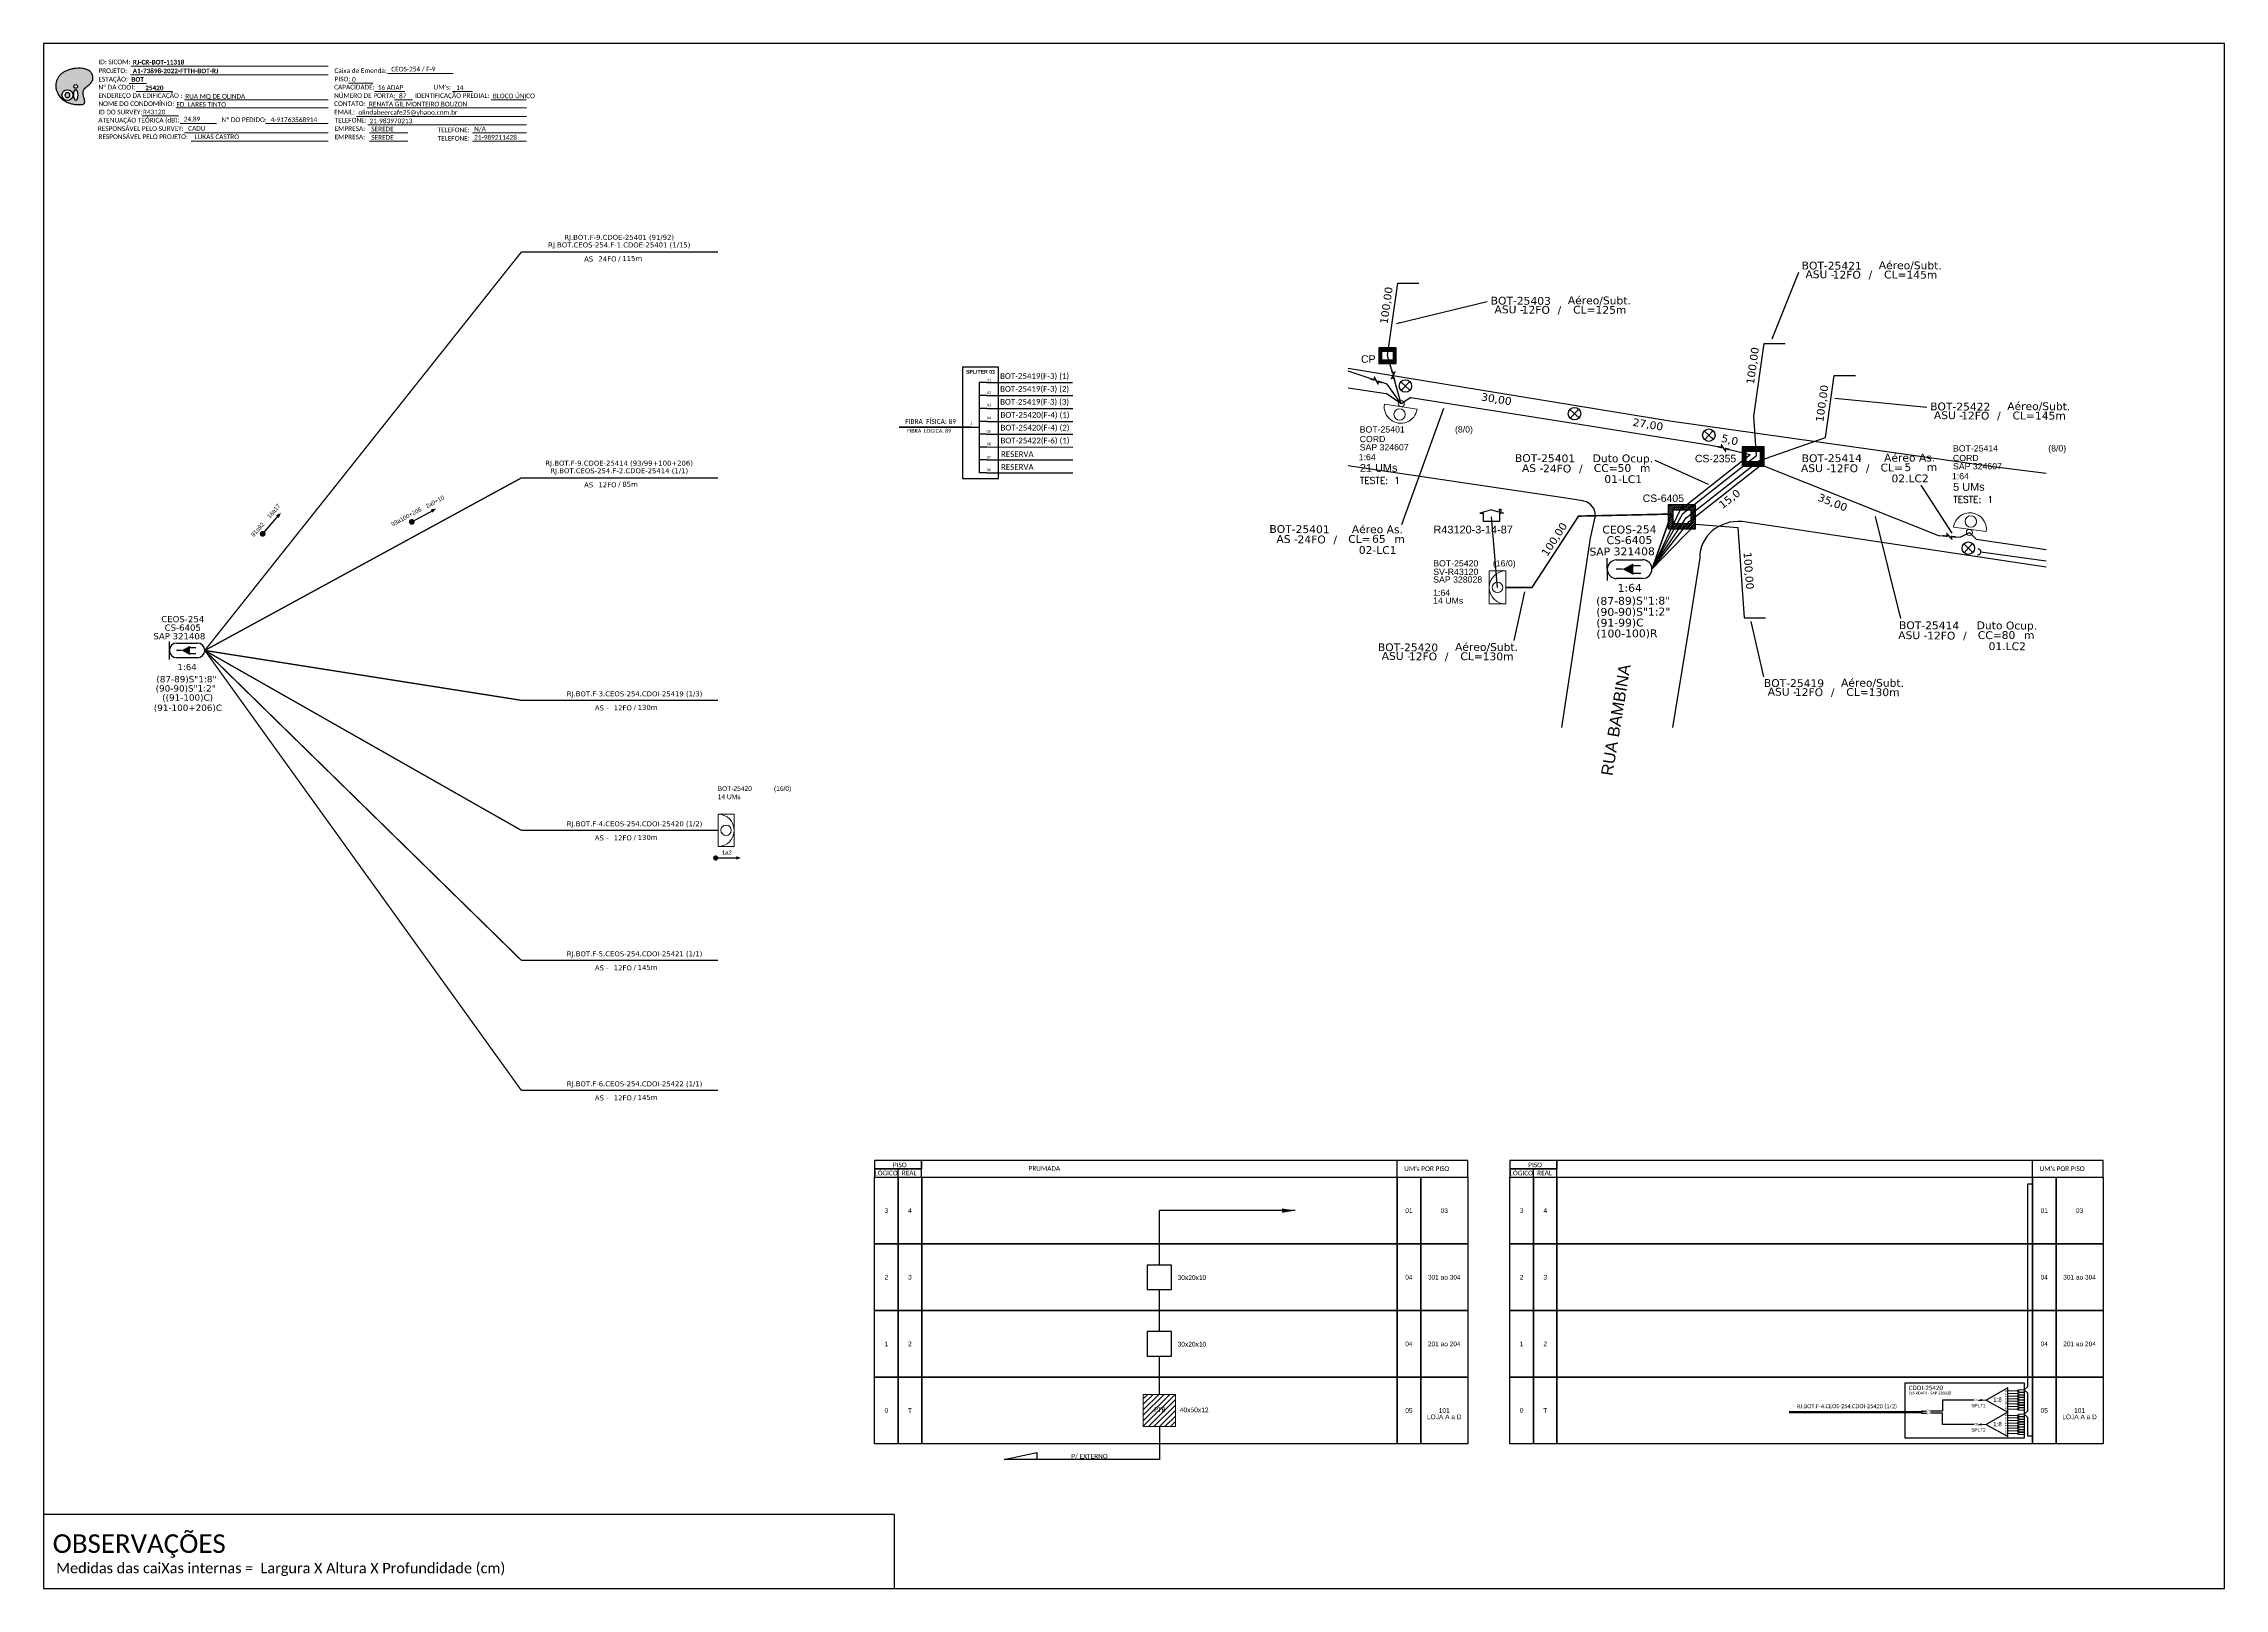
# Paper-space layout 'CDOI-25420' of a CAD drawing. Extents: x 0 to 839, y 0 to 594.
# The model-space entities are those that its viewports show. They can reach past a viewport. Long polylines and large blocks are cut down to what shows.
import ezdxf
from ezdxf.enums import TextEntityAlignment as Align

# ---------------------------------------------------------------- set-up
doc = ezdxf.new("R2010")
doc.units = 0
for name, color, linetype in [('10.1-Caixas Subterrâneas', 5, 'Continuous'), ('10.4-Postes', 1, 'Continuous'), ('20.4-CEOS', 1, 'Continuous'), ('CAP a instalar', 1, 'Continuous'), ('label_cabos', 7, 'Continuous'), ('Legenda', 1, 'Continuous'), ('QUADRA', 7, 'Continuous'), ('SETA', 7, 'Continuous'), ('Subida Lateral', 5, 'Continuous'), ('surveys', 7, 'Continuous'), ('surveys legendas', 7, 'Continuous')]:
    doc.layers.add(name, color=color, linetype=linetype)
for name, color, linetype, lineweight in [("20.0-LEGENDA DOS CDO'S", 1, 'Continuous', 0), ('20.1-CDO_INTERIOR', 1, 'Continuous', 0), ('20.2-CDO_POSTE', 1, 'Continuous', 5), ('40.1-ETIQUETAS', 1, 'Continuous', 20), ('CORDOALHA_SUPORTE', 7, 'Continuous', 25), ('Segmento Logradouro Texto', 7, 'Continuous', 0)]:
    doc.layers.add(name, color=color, linetype=linetype, lineweight=lineweight)
doc.layers.add('DROP DE CLIENTE', color=140, linetype='Continuous', plot=False)
doc.layers.add('EXTRA', color=50, linetype='Continuous', plot=False)
doc.styles.add('ARIAL', font='arial.ttf')
doc.styles.add('DIGICADE', font='arial.ttf')
doc.styles.add('ROMANS', font='romans')
doc.styles.add('siredit', font='verdana.ttf')
doc.styles.get("Standard").update_dxf_attribs({"font": 'arial.ttf'})
doc.styles.add('WMF-Calibri0', font='calibri.ttf')
doc.styles.add('WMF-Calibri1', font='calibrib.ttf')
doc.linetypes.add('FENCELINE1', pattern='A,0.25,-0.1,[133,ltypeshp.shx,S=0.1,R=0,X=-0.1,Y=0],-0.1,1', length=1.45)
doc.dimstyles.new('CL', dxfattribs={"dimtxt": 1, "dimasz": 2, "dimexe": 0.18, "dimexo": 0.0625, "dimgap": 0.09, "dimtad": 0, "dimdec": 0, "dimrnd": 1, "dimzin": 0, "dimdsep": 46, "dimtxsty": 'siredit', "dimblk": 'NONE', "dimcen": 0, "dimse1": 1, "dimse2": 1, "dimsd1": 1, "dimsd2": 1, "dimclrt": 7, "dimadec": 0, "dimazin": 0, "dimtfac": 1, "dimtdec": 0, "dimtofl": 0, "dimtmove": 0, "dimatfit": 3, "dimfxl": 0, "dimtolj": 1, "dimtzin": 0, "dimarcsym": 0})
doc.dimstyles.get("Standard").update_dxf_attribs({"dimtxt": 0.18, "dimasz": 0.18, "dimexe": 0.18, "dimexo": 0.0625, "dimgap": 0.09, "dimtad": 0, "dimtih": 1, "dimtoh": 1, "dimdec": 4, "dimzin": 0, "dimdsep": 46, "dimtxsty": 'Standard', "dimcen": 0.09, "dimadec": 0, "dimazin": 0, "dimtfac": 1, "dimtdec": 4, "dimtofl": 0, "dimtmove": 0, "dimatfit": 3, "dimfxl": 0, "dimtolj": 1, "dimtzin": 0, "dimarcsym": 0})

# ---------------------------------------------------------------- blocks, each defined once
blk = doc.blocks.new('OI')
h = blk.add_hatch(color=40)
edge = h.paths.add_edge_path()
edge.add_spline(control_points=[(4.35, -0.67), (3.92, -0.99), (3.26, -1.5), (2.81, -2.59), (2.9, -3.5), (3.06, -4.27), (3.31, -4.85), (3.37, -5.39), (3.4, -5.88), (3.2, -6.4), (2.54, -6.61), (1.65, -6.63), (0.55, -6.67), (-0.56, -6.42), (-1.61, -6.14), (-2.77, -5.61), (-3.92, -4.77), (-4.89, -3.7), (-5.34, -2.65), (-5.6, -1.94), (-5.85, -0.96), (-5.71, 0.47), (-5.1, 2.02), (-4.14, 3.02), (-3.3, 3.61), (-2.37, 4.16), (-1.36, 4.44), (-0.56, 4.7), (0.79, 4.85), (2.24, 4.97), (3.79, 4.57), (4.67, 4.21), (5.44, 3.65), (5.76, 2.99), (6.03, 2.21), (6.01, 1.46), (5.72, 0.64), (5.31, 0.08), (4.88, -0.38), (4.51, -0.55), (4.35, -0.67)], knot_values=[0, 0, 0, 0, 1.60434, 2.417191, 3.427595, 4.282808, 4.776746, 5.304182, 5.888771, 6.258406, 6.858137, 7.79129, 8.986195, 10.124242, 11.187857, 12.242908, 13.953784, 15.414161, 16.515391, 17.349188, 17.675853, 19.552021, 21.515531, 22.568638, 23.63245, 24.621084, 25.782718, 26.745347, 27.142653, 29.870543, 31.004649, 31.921532, 32.709589, 33.801391, 34.042471, 35.192333, 35.971461, 36.628871, 37.254359, 37.836911, 37.836911, 37.836911, 37.836911], degree=3, periodic=0)
h.paths.add_polyline_path([(1.13, -0.87, -1), (-0.04, -0.87, -1)], flags=16)
edge = h.paths.add_edge_path(flags=16)
edge.add_ellipse((0.56, -3.59), major_axis=(-0.02, 1.71), ratio=0.361305, start_angle=0, end_angle=360)
h.paths.add_polyline_path([(-0.36, -3.62, -1), (-3.8, -3.62, -1)], flags=16)
edge = h.paths.add_edge_path(flags=0)
edge.add_ellipse((-2.08, -3.62), major_axis=(0, 0.885), ratio=0.758294, start_angle=0, end_angle=360)
at = {"color": 40}
for centre, radius in [((-2.08, -3.62), 1.72), ((0.54, -0.87), 0.587)]:
    blk.add_circle(centre, radius, dxfattribs=at)
blk.add_ellipse((-2.08, -3.62), major_axis=(0, 0.885), ratio=0.758294, start_param=-3.141592653589792, end_param=3.141592653589792, dxfattribs=at)
blk.add_ellipse((0.56, -3.59), major_axis=(-0.02, 1.71), ratio=0.361305, dxfattribs=at)
at = {"color": 40, "start_tangent": (-0.800898, -0.598801), "end_tangent": (-0.800898, -0.598801)}
blk.add_spline([(4.35, -0.67), (3.2, -1.78), (2.9, -2.54), (2.92, -3.55), (3.12, -4.38), (3.28, -4.85), (3.37, -5.37), (3.35, -5.95), (3.2, -6.29), (2.66, -6.55), (1.73, -6.63), (0.54, -6.62), (-0.58, -6.41), (-1.6, -6.11), (-2.56, -5.67), (-3.95, -4.67), (-4.89, -3.56), (-5.37, -2.56), (-5.64, -1.78), (-5.72, -1.46), (-5.63, 0.42), (-4.84, 2.22), (-4.13, 2.99), (-3.27, 3.62), (-2.4, 4.09), (-1.3, 4.47), (-0.37, 4.72), (0.02, 4.77), (2.75, 4.8), (3.85, 4.53), (4.69, 4.16), (5.31, 3.68), (5.85, 2.73), (5.93, 2.5), (5.94, 1.35), (5.67, 0.62), (5.29, 0.08), (4.84, -0.36), (4.35, -0.67)], degree=3, dxfattribs=at)
blk = doc.blocks.new('CARIMBO')
at = {"color": 7, "lineweight": 0}
for points in [[(134.48, -16.3), (159.61, -16.3)], [(35.15, -20.06), (41.7, -20.06)], [(35.66, -16.79), (111.64, -16.79)], [(37.81, -23.14), (51.75, -23.14)], [(119.43, -20.02), (128.92, -20.02)], [(129.48, -23.14), (141.1, -23.14)], [(159.42, -23.14), (167.09, -23.14)], [(40.13, -32.55), (54.07, -32.55)], [(52.97, -29.48), (111.64, -29.48)], [(56.38, -26.37), (111.64, -26.37)], [(122.56, -32.72), (187.83, -32.72)], [(126.6, -29.48), (187.83, -29.48)], [(137.07, -26.37), (144.01, -26.37)], [(174.24, -26.37), (187.8, -26.37)], [(54.67, -35.52), (68.61, -35.52)], [(56.38, -39.07), (111.64, -39.07)], [(126.84, -35.96), (187.83, -35.96)], [(127.45, -39.07), (142.25, -39.07)], [(167.06, -39.07), (187.83, -39.07)], [(58.87, -42.31), (111.64, -42.31)], [(127.45, -42.31), (142.25, -42.31)], [(167.06, -42.31), (187.83, -42.31)]]:
    blk.add_lwpolyline(points, dxfattribs=at)
at = {"color": 7, "xscale": 1.213923925163967, "yscale": 1.213923925163967, "zscale": 1.213923925163967, "rotation": 0.1532896023949059}
blk.add_blockref('OI', (13.86, -20.16), dxfattribs=at)
at = {"color": 7, "lineweight": 0, "style": 'WMF-Calibri0'}
for s, height, p in [('PROJETO:', 1.793, (23.26, -16.04)), ('Caixa de Emenda:', 1.7927, (114.02, -16.04)), ('ESTAÇÃO:', 1.793, (23.26, -19.32)), ('ENDEREÇO DA EDIFICAÇÃO :', 1.7927, (23.26, -25.63)), ('Nº DA CDOI:', 1.7927, (23.26, -22.39)), ('CAPACIDADE:', 1.7927, (113.91, -22.39)), ('NÚMERO DE PORTA:', 1.7927, (113.91, -25.63)), ('PISO:', 1.793, (114.09, -19.28)), ('IDENTIFICAÇÃO PREDIAL:', 1.7927, (144.99, -25.63)), ("UM's:", 1.793, (152.15, -22.39)), ('ATENUAÇÃO TEÓRICA (dB):', 1.7927, (23.26, -35.09)), ('NOME DO CONDOMÍNIO:', 1.7927, (23.26, -28.74)), ('ID DO SURVEY:', 1.7927, (23.26, -31.97)), ('CONTATO:', 1.793, (113.91, -28.74)), ('EMAIL:', 1.793, (113.91, -31.97)), ('TELEFONE:', 1.793, (114.09, -35.09)), ('RESPONSÁVEL PELO SURVEY:', 1.7927, (23.02, -38.32)), ('RESPONSÁVEL PELO PROJETO:', 1.7927, (23.26, -41.44)), ('EMPRESA:', 1.793, (114.09, -38.32)), ('EMPRESA:', 1.793, (114.09, -41.56)), ('TELEFONE:', 1.793, (153.7, -38.83)), ('TELEFONE:', 1.793, (153.7, -42.06))]:
    blk.add_text(s, height=height, dxfattribs=at).set_placement(p)
at = {"color": 7, "lineweight": 0, "flags": 8}
for tag, p, style in [('PROJ', (36.46, -16.13), 'WMF-Calibri1'), ('CEOS-XX', (135.87, -15.46), 'WMF-Calibri0'), ('EST', (35.94, -19.41), 'WMF-Calibri1'), ('LOGRADOURO', (56.65, -25.91), 'WMF-Calibri0'), ('PISO_PTR', (120.78, -19.42), 'WMF-Calibri0'), ('CAPAC.', (130.66, -22.52), 'WMF-Calibri0'), ('N°', (138.85, -25.77), 'WMF-Calibri0'), ("UC'S", (160.78, -22.54), 'WMF-Calibri0'), ('N°PREDIO', (174.94, -25.77), 'WMF-Calibri0'), ('_ID_', (40.39, -31.94), 'WMF-Calibri0'), ('NOME_DO_COND.', (53.23, -29.02), 'WMF-Calibri0'), ('O_POTEN', (56.06, -34.68), 'WMF-Calibri0'), ('EMAIL', (123.26, -32.12), 'WMF-Calibri0'), ('NOME_DO_CONTATO', (127.3, -28.89), 'WMF-Calibri0'), ('RES_SURVEY', (57.78, -38.23), 'WMF-Calibri0'), ('RES_PROJ', (60.27, -41.47), 'WMF-Calibri0'), ('TELEFONE', (127.55, -35.36), 'WMF-Calibri0'), ('EMP_RESP_SURVEY', (128.16, -38.47), 'WMF-Calibri0'), ('EMP_RESP_PROJ', (128.16, -41.71), 'WMF-Calibri0'), ('CONT_RESP_SURVEY', (167.76, -38.47), 'WMF-Calibri0'), ('CONT_RESP_PROJ', (167.76, -41.71), 'WMF-Calibri0')]:
    blk.add_attdef(tag, p, '', height=1.79, dxfattribs=dict(at, style=style))
at = {"color": 7, "lineweight": 0, "style": 'WMF-Calibri1', "flags": 8}
blk.add_attdef("N° CDO'S", text='', height=1.79, dxfattribs=at).set_placement((44.78, -22.68), align=Align.CENTER)
blk = doc.blocks.new('ETIQUETA_RS5F')
at = {"layer": '40.1-ETIQUETAS', "color": 0, "style": 'siredit'}
blk.add_text('/', height=1.5, dxfattribs=at).set_placement((1.58, -1.95), align=Align.MIDDLE_RIGHT)
for tag, p in [('ETIQUETA_R_SECUNDARIA', (1.21, 2.1)), ('ETIQUETA_R_PRIMARIA', (1.21, 4.1)), ('F_ATIVAS/F_MORTAS', (1.14, -4.24))]:
    blk.add_attdef(tag, text='', height=1.5, dxfattribs=at).set_placement(p, align=Align.MIDDLE_CENTER)
for tag, p in [('TIPO_CABO', (-6.58, -2.12)), ('CAP_CABO', (0.4, -2.09))]:
    blk.add_attdef(tag, text='', height=1.5, dxfattribs=at).set_placement(p, align=Align.MIDDLE_RIGHT)
for tag, p in [('FUSÃO_1', (0.85, -8.39)), ('FUSÃO_2', (0.85, -10.6)), ('FUSÃO_3', (0.85, -12.93)), ('FUSÃO_4', (0.85, -15.14)), ('FUSÃO_5', (0.85, -17.16))]:
    blk.add_attdef(tag, text='', height=1.5, dxfattribs=at).set_placement(p, align=Align.CENTER)
blk.add_attdef('METROS', text='', height=1.5, dxfattribs=at).set_placement((2.14, -1.95), align=Align.MIDDLE_LEFT)
blk = doc.blocks.new('CDOI_INT')
at = {"layer": '20.1-CDO_INTERIOR', "color": 0, "lineweight": 18}
blk.add_lwpolyline([(4.25, -4.25), (4.25, 4.25), (0, 4.25), (0, -4.25)], close=True, dxfattribs=at)
blk.add_circle((2.12, 0), 1.36, dxfattribs=at)
blk.add_arc((0, 0), 4.25, 270, 90, dxfattribs=at)
at = {"layer": "20.0-LEGENDA DOS CDO'S", "color": 0, "style": 'ARIAL'}
for tag, p in [('CDO_N', (-0.08, 10.38)), ('SPLITER_1', (21.18, 10.38)), ('SAP', (-0.08, 6.23)), ('SURVEY', (-0.08, 8.2)), ('SPLITER_2', (21.19, 8.68)), ('1:XX', (5.94, -2.22)), ('UMS', (5.94, -4.24))]:
    blk.add_attdef(tag, p, '', height=1.36, dxfattribs=at)
blk.add_attdef('FIBRAS_UTILIZADAS', text='', height=1.36, dxfattribs=at).set_placement((15.34, 10.38), align=Align.CENTER)
blk = doc.blocks.new('SURVEY_SURVEY')
for p, q in [((0, 0.0000152), (-0.0000151, 0.0000108)), ((-0.0000151, 0.0000108), (-0.0000104, 0.0000108)), ((-0.0000103, 0), (-0.0000103, 0.0000108)), ((0.0000103, 0), (-0.0000103, 0)), ((0, 0.0000152), (0.0000151, 0.0000108)), ((0.0000101, 0.0000159), (0.0000117, 0.0000159)), ((0.0000101, 0.0000123), (0.0000101, 0.0000159)), ((0.0000151, 0.0000108), (0.0000103, 0.0000108)), ((0.0000103, 0.0000108), (0.0000103, 0)), ((0.0000117, 0.0000159), (0.0000117, 0.0000119))]:
    blk.add_line(p, q)
blk = doc.blocks.new('*X65')
at = {"color": 0, "linetype": 'Continuous'}
for p, q in [((-1.25, 0.34099), (-0.49099, 1.1)), ((-1.25, 0.517767), (-0.667767, 1.1)), ((-1.25, 0.694544), (-0.844544, 1.1)), ((-1.25, 0.87132), (-1.02132, 1.1)), ((-1.25, 1.048097), (-1.198097, 1.1)), ((-1.25, 0.164214), (-0.8035, 0.610714)), ((-1.25, -0.012563), (-0.8035, 0.433937)), ((-1.25, -0.18934), (-0.8035, 0.25716)), ((-1.25, -0.366117), (-0.8035, 0.080383)), ((-0.789214, 0.625), (-0.314214, 1.1)), ((-0.612437, 0.625), (-0.137437, 1.1)), ((-0.43566, 0.625), (0.03934, 1.1)), ((-0.258883, 0.625), (0.216117, 1.1)), ((-0.082107, 0.625), (0.392893, 1.1)), ((0.09467, 0.625), (0.56967, 1.1)), ((0.271447, 0.625), (0.746447, 1.1)), ((0.448223, 0.625), (0.923223, 1.1)), ((0.625, 0.625), (1.1, 1.1)), ((0.801777, 0.625), (1.25, 1.073223)), ((0.8035, 0.449947), (1.25, 0.896447)), ((0.8035, 0.27317), (1.25, 0.71967)), ((0.8035, 0.096393), (1.25, 0.542893)), ((0.8035, -0.080383), (1.25, 0.366117)), ((0.8035, -0.25716), (1.25, 0.18934)), ((0.8035, -0.433937), (1.25, 0.012563)), ((-1.25, -0.542893), (-0.8035, -0.096393)), ((-1.25, -0.71967), (-0.8035, -0.27317)), ((-1.25, -0.896447), (-0.8035, -0.449947)), ((-1.25, -1.073223), (-0.801777, -0.625)), ((-1.1, -1.1), (-0.625, -0.625)), ((-0.923223, -1.1), (-0.448223, -0.625)), ((-0.746447, -1.1), (-0.271447, -0.625)), ((-0.56967, -1.1), (-0.09467, -0.625)), ((-0.392893, -1.1), (0.082107, -0.625)), ((-0.216117, -1.1), (0.258883, -0.625)), ((-0.03934, -1.1), (0.43566, -0.625)), ((0.137437, -1.1), (0.612437, -0.625)), ((0.314214, -1.1), (0.789214, -0.625)), ((0.49099, -1.1), (1.25, -0.34099)), ((0.667767, -1.1), (1.25, -0.517767)), ((0.8035, -0.610714), (1.25, -0.164214)), ((0.844544, -1.1), (1.25, -0.694544)), ((1.02132, -1.1), (1.25, -0.87132)), ((1.198097, -1.1), (1.25, -1.048097))]:
    blk.add_line(p, q, dxfattribs=at)
blk = doc.blocks.new('MANHOLE_MQ')
at = {"color": 0, "linetype": 'Continuous'}
for p, q in [((0.00000623, 0.00000569), (-0.00000627, 0.00000569)), ((-0.00000627, 0.00000569), (-0.00000627, -0.00000531)), ((-0.00000404, 0.00000331), (0.00000399, 0.00000331)), ((-0.00000404, -0.00000294), (-0.00000404, 0.00000331)), ((0.00000399, 0.00000331), (0.00000399, -0.00000294)), ((0.00000623, -0.00000531), (0.00000623, 0.00000569)), ((-0.00000627, -0.00000531), (0.00000623, -0.00000531)), ((0.00000399, -0.00000294), (-0.00000404, -0.00000294)), ((0.00000399, -0.00000294), (0.00000399, -0.00000294))]:
    blk.add_line(p, q, dxfattribs=at)
at = {"color": 0, "linetype": 'Continuous', "xscale": 5e-06, "yscale": 5e-06, "zscale": 1e-05}
blk.add_blockref('*X65', (-0.00000002, 0.00000019), dxfattribs=at)
blk = doc.blocks.new('_None')
blk = doc.blocks.new('*U94')
at = {"layer": '20.4-CEOS', "color": 7, "style": 'siredit'}
for tag, p in [('FIBRAS_SPLITTER', (0, 0)), ('FIBRAS_TOP_C', (0, -4.13)), ('RESERVA_FINAIS', (0, -5.46))]:
    blk.add_attdef(tag, p, '', height=1.01, dxfattribs=at)
for tag, p, flags in [('QTDE', (0, -9.4), 1), ('ID_ATIVIDADE', (0, -6.77), 3), ('FATOR', (0, -8.09), 1), ('FID', (0, -10.71), 1)]:
    blk.add_attdef(tag, p, '', height=1.01, dxfattribs=dict(at, flags=flags))
blk = doc.blocks.new('*U96')
at = {"layer": '20.4-CEOS', "color": 7, "style": 'siredit'}
blk.add_attdef('FIBRAS_SPLITTER', (0, 0), '', height=1.01, dxfattribs=at)
for tag, p, flags in [('ID_ATIVIDADE', (0, -1.48), 3), ('FATOR', (0, -2.79), 1), ('QTDE', (0, -4.11), 1), ('FID', (0, -5.42), 1)]:
    blk.add_attdef(tag, p, '', height=1.01, dxfattribs=dict(at, flags=flags))
blk = doc.blocks.new('*U98')
at = {"color": 0}
blk.add_line((2.14, -0.58), (-2.1, -0.68), dxfattribs=at)
for centre, radius in [((0, 0.38), 0.733), ((0.03, -1.03), 0.393)]:
    blk.add_circle(centre, radius, dxfattribs=at)
blk.add_arc((0.02, -0.63), 2.12, 1.3782, 181.3782, dxfattribs=at)
blk = doc.blocks.new('Inst CDOE-8 CAIXA DIST OPT CDOE 48F_8D C_SPL OPTAP')
at = {"layer": "20.0-LEGENDA DOS CDO'S", "color": 0, "style": 'ARIAL'}
for tag, p, height in [('FID', (0.12, 5.25), 0.8), ('SAP', (0.12, 2.96), 0.8), ('CORDOALHA', (0.12, 4.02), 0.8), ('1:XX', (-0.01, 1.7), 0.8), ('UMS', (0.14, 0.22), 1)]:
    blk.add_attdef(tag, p, '', height=height, rotation=0.118, dxfattribs=at)
at = {"layer": "20.0-LEGENDA DOS CDO'S", "color": 0}
for tag, p, style, flags in [('ID_ATIVIDADE', (0.12, 6.47), 'ARIAL', 3), ('FATOR', (7.92, 6.47), 'ARIAL', 1), ('QTDE', (0.23, -0.97), 'DIGICADE', 3)]:
    blk.add_attdef(tag, p, '', height=0.8, rotation=0.118, dxfattribs=dict(at, style=style, flags=flags))
at = {"layer": "20.0-LEGENDA DOS CDO'S", "color": 0, "style": 'ARIAL'}
blk.add_attdef('FIBRAS_UTILIZADAS', text='', height=0.8, rotation=0.118, dxfattribs=at).set_placement((13.48, 5.26), align=Align.CENTER)
blk = doc.blocks.new('Teste  FTTH')
at = {"color": 0, "lineweight": 0, "style": 'ROMANS'}
for tag, p in [('TESTE', (-2.3, -0.29)), ('QTDE', (0.21, -0.29))]:
    blk.add_attdef(tag, p, '', height=0.48, dxfattribs=at)
for tag, p, flags in [('FID', (-2.23, -1.25), 1), ('FATOR', (-2.23, -2.03), 3), ('ID_ATIVIDADE', (-2.23, -2.72), 3)]:
    blk.add_attdef(tag, p, '', height=0.48, dxfattribs=dict(at, flags=flags))
blk = doc.blocks.new('Inst CB AS CFOA-SM-ASU-120-S-12')
at = {"layer": 'label_cabos', "color": 0, "style": 'siredit'}
for tag, flags, p in [('ID_ATIVIDADE', 3, (1.31, 2.67)), ('FATOR', 1, (11.56, 2.55))]:
    blk.add_attdef(tag, text='', height=1, rotation=359.69, dxfattribs=dict(at, flags=flags)).set_placement(p, align=Align.MIDDLE_CENTER)
for tag, p in [('TIPO_CABO', (1.26, 0)), ('DESTINO_CABO', (3.13, 1.26)), ('CABO', (4.69, -0.05)), ('/', (7.71, -0.05)), ('LANCE', (10.81, 0)), ('TIPO_CABO', (13.11, 1.24)), ('UND', (15.96, 0)), ('FID', (13.15, -1.41))]:
    blk.add_attdef(tag, text='', height=1, rotation=359.69, dxfattribs=at).set_placement(p, align=Align.MIDDLE_CENTER)
blk.add_attdef('QTDE', (12.43, -0.47), '', height=1, rotation=359.69, dxfattribs=at)
blk = doc.blocks.new('Inst CB AS CFOA-SM-AS-80-TS-24')
at = {"layer": 'label_cabos', "color": 0, "style": 'siredit'}
for tag, flags, p in [('ID_ATIVIDADE', 3, (1.31, 2.67)), ('FATOR', 1, (11.56, 2.55))]:
    blk.add_attdef(tag, text='', height=1, rotation=359.69, dxfattribs=dict(at, flags=flags)).set_placement(p, align=Align.MIDDLE_CENTER)
for tag, p in [('TIPO_CABO', (1.76, 0)), ('DESTINO_CABO', (3.13, 1.26)), ('CABO', (4.69, -0.05)), ('/', (7.71, -0.05)), ('LANCE', (10.81, 0)), ('TIPO_CABO', (13.11, 1.24)), ('UND', (15.96, 0)), ('FID', (13.15, -1.41))]:
    blk.add_attdef(tag, text='', height=1, rotation=359.69, dxfattribs=at).set_placement(p, align=Align.MIDDLE_CENTER)
blk.add_attdef('QTDE', (12.43, -0.47), '', height=1, rotation=359.69, dxfattribs=at)
blk = doc.blocks.new('Inst CB DT OCUP CFOA-SM-AS-80-TS-24')
at = {"layer": 'label_cabos', "color": 0, "style": 'siredit'}
for tag, flags, p in [('ID_ATIVIDADE', 3, (1.31, 2.67)), ('FATOR', 1, (11.56, 2.55))]:
    blk.add_attdef(tag, text='', height=1, rotation=359.69, dxfattribs=dict(at, flags=flags)).set_placement(p, align=Align.MIDDLE_CENTER)
for tag, p in [('TIPO_CABO', (1.76, 0)), ('DESTINO_CABO', (3.13, 1.26)), ('CABO', (4.69, -0.05)), ('/', (7.71, -0.05)), ('LANCE', (10.91, 0)), ('TIPO_CABO', (13.11, 1.24)), ('UND', (15.96, 0)), ('FID', (13.15, -1.41))]:
    blk.add_attdef(tag, text='', height=1, rotation=359.69, dxfattribs=at).set_placement(p, align=Align.MIDDLE_CENTER)
blk.add_attdef('QTDE', (12.43, -0.47), '', height=1, rotation=359.69, dxfattribs=at)
blk = doc.blocks.new('Inst CB DT OCUP CFOA-SM-ASU-120-S-12')
at = {"layer": 'label_cabos', "color": 0, "style": 'siredit'}
for tag, flags, p in [('ID_ATIVIDADE', 3, (1.31, 2.67)), ('FATOR', 1, (11.56, 2.55))]:
    blk.add_attdef(tag, text='', height=1, rotation=359.69, dxfattribs=dict(at, flags=flags)).set_placement(p, align=Align.MIDDLE_CENTER)
for tag, p in [('TIPO_CABO', (1.26, 0)), ('DESTINO_CABO', (3.13, 1.26)), ('CABO', (4.69, -0.05)), ('/', (7.71, -0.05)), ('LANCE', (10.91, 0)), ('TIPO_CABO', (13.11, 1.24)), ('UND', (15.96, 0)), ('FID', (13.15, -1.41))]:
    blk.add_attdef(tag, text='', height=1, rotation=359.69, dxfattribs=at).set_placement(p, align=Align.MIDDLE_CENTER)
blk.add_attdef('QTDE', (12.43, -0.47), '', height=1, rotation=359.69, dxfattribs=at)
blk = doc.blocks.new('LEGENDA DOS CABOS')
at = {"layer": 'EXTRA', "color": 0, "style": 'siredit'}
for tag, p in [('ID', (4.6, 0.97)), ('XX', (9.03, 0.97))]:
    blk.add_attdef(tag, text='', height=0.48, rotation=359.69, dxfattribs=at).set_placement(p, align=Align.MIDDLE_CENTER)
at = {"layer": 'Legenda', "color": 0, "style": 'siredit'}
for tag, p in [('TIPO_CABO', (1.31, 0)), ('CABO', (4.69, -0.05)), ('/', (6.81, -0.05)), ('METROS', (10.03, -0.05))]:
    blk.add_attdef(tag, text='', height=0.8, rotation=359.69, dxfattribs=at).set_placement(p, align=Align.MIDDLE_CENTER)
blk = doc.blocks.new('SPLT_1-8_SC-APC')
at = {"color": 1, "lineweight": 0}
blk.add_lwpolyline([(-17.04, -7.55), (-19.26, -7.55)], dxfattribs=at)
at = {"color": 1}
blk.add_lwpolyline([(-7.37, -2.1), (-17.04, -7.55), (-7.37, -13), (-7.37, -2.1)], dxfattribs=at)
at = {"color": 3, "lineweight": 0}
for points in [[(-2.99, -3.51), (-7.37, -3.51)], [(-7.37, -4.66), (-2.99, -4.66)], [(-7.37, -5.82), (-2.99, -5.82)], [(-7.37, -6.97), (-2.99, -6.97)], [(-7.37, -8.12), (-2.99, -8.12)], [(-7.37, -9.28), (-2.99, -9.28)], [(-2.41, -3.02), (-2.41, -4)], [(-2.41, -3.02), (0, -3.02)], [(-2.41, -4), (0, -4)], [(-2.41, -4.17), (-2.41, -5.16)], [(-2.41, -4.17), (0, -4.17)], [(-2.41, -5.16), (0, -5.16)], [(-2.41, -5.32), (-2.41, -6.31)], [(-2.41, -5.32), (0, -5.32)], [(-2.41, -6.31), (0, -6.31)], [(-2.41, -6.48), (-2.41, -7.46)], [(-2.41, -6.48), (0, -6.48)], [(-2.41, -7.46), (0, -7.46)], [(-2.41, -7.63), (-2.41, -8.62)], [(-2.41, -7.63), (0, -7.63)], [(-2.41, -8.62), (0, -8.62)], [(-2.41, -8.78), (-2.41, -9.77)], [(-2.41, -8.78), (0, -8.78)], [(-7.37, -10.43), (-2.99, -10.43)], [(-7.37, -11.58), (-2.99, -11.58)], [(-2.41, -9.77), (0, -9.77)], [(-2.41, -9.94), (-2.41, -10.92)], [(-2.41, -9.94), (0, -9.94)], [(-2.41, -10.92), (0, -10.92)], [(-2.41, -11.09), (-2.41, -12.08)], [(-2.41, -11.09), (0, -11.09)], [(-2.41, -12.08), (0, -12.08)]]:
    blk.add_lwpolyline(points, dxfattribs=at)
for points in [[(-2.99, -3.22), (-2.41, -3.22), (-2.41, -3.8), (-2.99, -3.8)], [(-2.99, -4.38), (-2.41, -4.38), (-2.41, -4.95), (-2.99, -4.95)], [(-2.99, -5.53), (-2.41, -5.53), (-2.41, -6.1), (-2.99, -6.1)], [(-2.99, -6.68), (-2.41, -6.68), (-2.41, -7.26), (-2.99, -7.26)], [(-2.99, -7.84), (-2.41, -7.84), (-2.41, -8.41), (-2.99, -8.41)], [(-2.99, -8.99), (-2.41, -8.99), (-2.41, -9.56), (-2.99, -9.56)], [(-2.99, -10.14), (-2.41, -10.14), (-2.41, -10.72), (-2.99, -10.72)], [(-2.99, -11.3), (-2.41, -11.3), (-2.41, -11.87), (-2.99, -11.87)]]:
    blk.add_lwpolyline(points, close=True, dxfattribs=at)
at = {"color": 1, "style": 'ARIAL'}
for s, height, p in [('1:8', 2, (-13.91, -8.4)), ('S1', 0.75, (-8.74, -3.78)), ('S2', 0.75, (-8.74, -4.97)), ('S3', 0.75, (-8.74, -6.18)), ('S4', 0.75, (-8.74, -7.36)), ('S5', 0.75, (-8.74, -8.57)), ('S6', 0.75, (-8.74, -9.69)), ('S7', 0.75, (-8.74, -10.78)), ('S8', 0.75, (-8.74, -11.9))]:
    blk.add_text(s, height=height, dxfattribs=at).set_placement(p)

msp = doc.modelspace()

# ---------------------------------------------------------------- hatches: boundary and pattern name
h = msp.add_hatch()
h.set_pattern_fill('ANSI31', color=1, scale=0.469565)
h.set_pattern_definition([(45, (-114.8334, 2870.1504), (-1.054204, 1.054204), [])])
h.paths.add_polyline_path([(345.92, 779.6), (333.55, 779.6), (333.55, 767.23), (345.92, 767.23)])
h.paths.add_polyline_path([(337.25, 772.42), (342.58, 772.42), (342.58, 775.14), (337.25, 775.14)], flags=24)
h = msp.add_hatch(color=3)
h.dxf.hatch_style = 1
edge = h.paths.add_edge_path()
edge.add_arc((655.7, 777.45), 0.221, 0, 360)
h = msp.add_hatch(color=3)
h.dxf.hatch_style = 1
edge = h.paths.add_edge_path()
edge.add_arc((655.7, 768.07), 0.221, 0, 360)

# ---------------------------------------------------------------- linework, layer by layer
at = {"color": 7, "linetype": 'Continuous'}
for p, q in [((270.45, 1168.72), (270.45, 1133.98)), ((273.26, 1168.72), (270.45, 1168.72)), ((273.4, 1163.69), (270.59, 1163.69)), ((273.4, 1158.74), (270.59, 1158.74)), ((267.53, 1151.58), (270.43, 1151.58)), ((273.4, 1153.76), (270.59, 1153.76)), ((273.4, 1148.83), (270.59, 1148.83)), ((273.4, 1143.9), (270.59, 1143.9)), ((273.4, 1138.95), (270.59, 1138.95)), ((273.4, 1134), (270.59, 1134))]:
    msp.add_line(p, q, dxfattribs=at)
at = {"color": 10, "linetype": 'Continuous'}
for p, q in [((273.26, 1168.72), (306.36, 1168.71)), ((273.4, 1163.69), (306.5, 1163.68)), ((273.4, 1158.75), (306.5, 1158.74)), ((273.4, 1153.77), (306.5, 1153.76)), ((273.4, 1148.84), (306.5, 1148.83)), ((273.4, 1143.91), (306.5, 1143.9)), ((273.4, 1138.96), (306.5, 1138.95)), ((273.4, 1134.01), (306.5, 1133.99))]:
    msp.add_line(p, q, dxfattribs=at)
at = {"color": 1, "linetype": 'Continuous', "lineweight": 60}
msp.add_line((267.53, 1151.58), (239.7, 1151.49), dxfattribs=at)
at = {"color": 3}
msp.add_line((632.92, 773.22), (634.53, 773.22), dxfattribs=at)
at = {"color": 2}
for p, q in [((640.85, 772.35), (636.19, 772.35)), ((640.85, 768.07), (640.85, 772.35)), ((653.04, 768.07), (640.85, 768.07))]:
    msp.add_line(p, q, dxfattribs=at)
for points in [[(-89.32, 705.02), (749.25, 705.02), (749.25, 1299.02), (-89.32, 1299.02), (-89.32, 705.02)], [(239.23, 863.11), (239.23, 866.32)], [(248.29, 863.11), (458.32, 863.11), (458.32, 869.54), (248.29, 869.54), (248.29, 869.54), (248.29, 866.32)], [(431.12, 863.11), (431.12, 869.54)], [(483.53, 863.11), (483.53, 866.32)], [(492.59, 863.11), (702.61, 863.11), (702.61, 869.54), (492.59, 869.54), (492.59, 869.54), (492.59, 866.32)], [(675.42, 863.11), (675.42, 869.54)]]:
    msp.add_lwpolyline(points)
at = {"color": 7, "lineweight": 0}
for points in [[(-55.82, 1290.33), (20.16, 1290.33)], [(-4.01, 1268.26), (20.14, 1268.26)]]:
    msp.add_lwpolyline(points, dxfattribs=at)
at = {"color": 7}
msp.add_lwpolyline([(264.07, 1131.75), (277.89, 1131.75), (277.89, 1174.67), (264.07, 1174.67)], close=True, dxfattribs=at)
for points, const_width in [([(51.75, 1114.84, 1), (52.72, 1115.37, 1)], 1.1), ([(-5.45, 1110.11, 1), (-4.72, 1110.94, 1)], 1.1), ([(168.6, 985.88, 1), (169.6, 985.88, 1)], 1), ([(168.6, 985.88, 1), (169.6, 985.88, 1)], 1)]:
    msp.add_lwpolyline(points, format="xyb", close=True, dxfattribs=dict(const_width=const_width))
for points in [[(230.17, 866.32), (248.29, 866.32), (248.29, 869.54), (230.17, 869.54)], [(230.17, 863.11), (248.29, 863.11), (248.29, 866.32), (230.17, 866.32)], [(474.47, 866.32), (492.59, 866.32), (492.59, 869.54), (474.47, 869.54)], [(474.47, 863.11), (492.59, 863.11), (492.59, 866.32), (474.47, 866.32)], [(230.2, 863.11), (239.26, 863.11), (239.26, 837.48), (230.2, 837.48)], [(239.26, 863.11), (248.32, 863.11), (248.32, 837.48), (239.26, 837.48)], [(248.32, 863.11), (431.15, 863.11), (431.15, 837.48), (248.32, 837.48)], [(431.15, 863.11), (440.2, 863.11), (440.2, 837.48), (431.15, 837.48)], [(440.2, 863.11), (458.32, 863.11), (458.32, 837.48), (440.2, 837.48)], [(474.5, 863.11), (483.56, 863.11), (483.56, 837.48), (474.5, 837.48)], [(483.56, 863.11), (492.61, 863.11), (492.61, 837.48), (483.56, 837.48)], [(492.61, 863.11), (675.44, 863.11), (675.44, 837.48), (492.61, 837.48)], [(675.44, 863.11), (684.5, 863.11), (684.5, 837.48), (675.44, 837.48)], [(684.5, 863.11), (702.61, 863.11), (702.61, 837.48), (684.5, 837.48)], [(230.2, 837.48), (239.26, 837.48), (239.26, 811.85), (230.2, 811.85)], [(239.26, 837.48), (248.32, 837.48), (248.32, 811.85), (239.26, 811.85)], [(248.32, 837.48), (431.15, 837.48), (431.15, 811.85), (248.32, 811.85)], [(431.15, 837.48), (440.2, 837.48), (440.2, 811.85), (431.15, 811.85)], [(440.2, 837.48), (458.32, 837.48), (458.32, 811.85), (440.2, 811.85)], [(474.5, 837.48), (483.56, 837.48), (483.56, 811.85), (474.5, 811.85)], [(483.56, 837.48), (492.61, 837.48), (492.61, 811.85), (483.56, 811.85)], [(492.61, 837.48), (675.44, 837.48), (675.44, 811.85), (492.61, 811.85)], [(675.44, 837.48), (684.5, 837.48), (684.5, 811.85), (675.44, 811.85)], [(684.5, 837.48), (702.61, 837.48), (702.61, 811.85), (684.5, 811.85)], [(335.03, 819.97), (344.43, 819.97), (344.43, 829.36), (335.03, 829.36)], [(230.2, 811.85), (239.26, 811.85), (239.26, 786.23), (230.2, 786.23)], [(239.26, 811.85), (248.32, 811.85), (248.32, 786.23), (239.26, 786.23)], [(248.32, 811.85), (431.15, 811.85), (431.15, 786.23), (248.32, 786.23)], [(431.15, 811.85), (440.2, 811.85), (440.2, 786.23), (431.15, 786.23)], [(440.2, 811.85), (458.32, 811.85), (458.32, 786.23), (440.2, 786.23)], [(474.5, 811.85), (483.56, 811.85), (483.56, 786.23), (474.5, 786.23)], [(483.56, 811.85), (492.61, 811.85), (492.61, 786.23), (483.56, 786.23)], [(492.61, 811.85), (675.44, 811.85), (675.44, 786.23), (492.61, 786.23)], [(675.44, 811.85), (684.5, 811.85), (684.5, 786.23), (675.44, 786.23)], [(684.5, 811.85), (702.61, 811.85), (702.61, 786.23), (684.5, 786.23)], [(335.03, 794.35), (344.43, 794.35), (344.43, 803.74), (335.03, 803.74)], [(230.2, 786.23), (239.26, 786.23), (239.26, 760.6), (230.2, 760.6)], [(239.26, 786.23), (248.32, 786.23), (248.32, 760.6), (239.26, 760.6)], [(248.32, 786.23), (431.15, 786.23), (431.15, 760.6), (248.32, 760.6)], [(431.15, 786.23), (440.2, 786.23), (440.2, 760.6), (431.15, 760.6)], [(440.2, 786.23), (458.32, 786.23), (458.32, 760.6), (440.2, 760.6)], [(474.5, 786.23), (483.56, 786.23), (483.56, 760.6), (474.5, 760.6)], [(483.56, 786.23), (492.61, 786.23), (492.61, 760.6), (483.56, 760.6)], [(492.61, 786.23), (675.44, 786.23), (675.44, 760.6), (492.61, 760.6)], [(675.44, 786.23), (684.5, 786.23), (684.5, 760.6), (675.44, 760.6)], [(684.5, 786.23), (702.61, 786.23), (702.61, 760.6), (684.5, 760.6)]]:
    msp.add_lwpolyline(points, close=True)
at = {"color": 3}
for points in [[(675.06, 763.54), (673.63, 763.54), (673.63, 770.67), (672.28, 771.97), (673.63, 773.26), (673.63, 780.05), (672.28, 781.35), (673.63, 782.65), (673.63, 860.59), (675.06, 860.59)], [(653.04, 777.45), (640.85, 777.45), (640.85, 773.22), (636.18, 773.22)], [(654.67, 777.45), (655.7, 777.45)]]:
    msp.add_lwpolyline(points, dxfattribs=at)
at = {"color": 3, "ltscale": 0.5}
for points in [[(339.73, 829.36), (339.73, 850.29)], [(339.73, 803.74), (339.73, 819.97)], [(339.73, 779.6), (339.73, 794.35)], [(339.73, 767.23), (339.73, 754.54), (280.02, 754.54), (292.54, 757.28), (292.54, 754.54)]]:
    msp.add_lwpolyline(points, dxfattribs=at)
at = {"color": 1}
msp.add_lwpolyline([(626.54, 784), (672.28, 784), (672.28, 762.83), (626.54, 762.83)], close=True, dxfattribs=at)
at = {"color": 1, "lineweight": 0}
msp.add_lwpolyline([(333.55, 779.6), (345.92, 779.6), (345.92, 767.23), (333.55, 767.23)], close=True, dxfattribs=at)
at = {"color": 1, "const_width": 0.861}
msp.add_lwpolyline([(581.8, 772.79), (632.92, 772.79)], dxfattribs=at)
at = {"color": 1}
msp.add_lwpolyline([(632.92, 773.46), (632.92, 772.11)], dxfattribs=at)
at = {"color": 2}
for points in [[(632.92, 772.35), (634.53, 772.35)], [(654.67, 768.07), (655.7, 768.07)]]:
    msp.add_lwpolyline(points, dxfattribs=at)
at = {"color": 7}
msp.add_lwpolyline([(-89.24, 733.5), (237.71, 733.5), (237.71, 705.02)], dxfattribs=at)
at = {"color": 3}
for centre in [(655.7, 777.45), (655.7, 768.07)]:
    msp.add_circle(centre, 0.221, dxfattribs=at)
for p in [(230.2, 863.11), (474.5, 863.11), (230.2, 837.48), (474.5, 837.48), (230.2, 811.85), (474.5, 811.85), (230.2, 786.23), (474.5, 786.23)]:
    msp.add_point(p)
at = {"layer": '10.4-Postes', "color": 1}
for p, q in [((432.58, 1168.98), (436.09, 1165.7)), ((435.97, 1169.09), (432.69, 1165.58)), ((497.6, 1158.36), (501.1, 1155.08)), ((500.99, 1158.47), (497.71, 1154.97)), ((549.25, 1150.1), (552.75, 1146.82)), ((552.64, 1150.21), (549.36, 1146.71)), ((649.02, 1106.64), (652.53, 1103.36)), ((652.41, 1106.76), (649.13, 1103.25))]:
    msp.add_line(p, q, dxfattribs=at)
for centre in [(434.33, 1167.34), (499.35, 1156.72), (551, 1148.46), (650.77, 1105)]:
    msp.add_circle(centre, 2.4, dxfattribs=at)
at = {"layer": '20.1-CDO_INTERIOR', "color": 1, "lineweight": 18}
msp.add_lwpolyline([(466.56, 1083.54), (466.56, 1096.29), (472.93, 1096.29), (472.94, 1083.54)], close=True, dxfattribs=at)
msp.add_circle((469.75, 1089.91), 2.04, dxfattribs=at)
msp.add_arc((472.94, 1089.91), 6.38, 90.02759, 270.02759, dxfattribs=at)
at = {"layer": '20.4-CEOS', "color": 5}
for p, q in [((515.51, 1100.46), (525.54, 1100.52)), ((525.58, 1093.37), (515.56, 1093.31)), ((-38.12, 1068.52), (-30.17, 1068.52)), ((-30.17, 1062.85), (-38.12, 1062.85))]:
    msp.add_line(p, q, dxfattribs=at)
for points in [[(511.98, 1092.56), (511.93, 1101.18)], [(517.78, 1096.9), (515.37, 1096.89)], [(521.73, 1098.34), (524.77, 1098.36)], [(521.75, 1095.37), (524.79, 1095.39)], [(-40.95, 1062.26), (-40.95, 1069.1)], [(-36.34, 1065.68), (-38.25, 1065.68)], [(-33.2, 1066.81), (-30.79, 1066.81)], [(-33.2, 1064.45), (-30.79, 1064.45)]]:
    msp.add_lwpolyline(points, dxfattribs=at)
for points in [[(517.78, 1096.9, 0, 4.41, 0), (521.92, 1096.93, 4.41, 4.41, 0)], [(-36.34, 1065.68, 0, 3.5, 0), (-33.06, 1065.68, 3.5, 3.5, 0)]]:
    msp.add_lwpolyline(points, format="xyseb", dxfattribs=at)
for centre, radius, start, end in [((515.53, 1096.89), 3.58, 90.33558, 270.33558), ((525.56, 1096.95), 3.58, 270.33558, 90.33558), ((-38.12, 1065.68), 2.83, 90, 270), ((-30.17, 1065.68), 2.83, 270, 90)]:
    msp.add_arc(centre, radius, start, end, dxfattribs=at)
at = {"layer": 'CAP a instalar', "color": 7, "linetype": 'FENCELINE1', "ltscale": 7, "const_width": 0.513}
for points in [[(94.35, 1218.84), (-27.34, 1065.68)], [(170, 1218.84), (94.35, 1218.84)], [(94.35, 1132), (-27.34, 1065.68)], [(170, 1132), (94.35, 1132)], [(94.35, 1046.51), (-27.34, 1065.68)], [(94.35, 946.54), (-27.34, 1065.68)], [(94.35, 896.55), (-27.34, 1065.68)], [(170, 1046.51), (94.35, 1046.51)], [(170, 946.54), (94.35, 946.54)], [(170, 896.55), (94.35, 896.55)]]:
    msp.add_lwpolyline(points, dxfattribs=at)
at = {"layer": 'CAP a instalar', "color": 8, "linetype": 'FENCELINE1', "ltscale": 3}
for points in [[(428.94, 1173.82), (427.45, 1179.03), (431.4, 1206.89), (439.55, 1206.89)], [(541.04, 1118.28), (569.34, 1140.59), (568.3, 1155.82), (572.25, 1183.68), (580.4, 1183.68)], [(420.8, 1170.21), (412.35, 1173.04)], [(432.72, 1160.57), (430.26, 1169.21)], [(542.34, 1116.63), (570.25, 1138.64), (595.86, 1147.52), (599.23, 1171.34), (607.38, 1171.34)], [(529.14, 1096.97), (541.04, 1118.28)], [(529.14, 1096.97), (542.34, 1116.63)], [(529.14, 1096.97), (545.82, 1114.3)], [(545.82, 1114.3), (562.12, 1112.97), (564.62, 1078.19), (572.77, 1078.19)]]:
    msp.add_lwpolyline(points, dxfattribs=at)
at = {"layer": 'CAP a instalar', "color": 7, "linetype": 'FENCELINE1', "ltscale": 3}
for points in [[(412.35, 1166.65), (426.95, 1164.45)], [(436.45, 1162.99), (432.72, 1160.57), (426.95, 1164.45)], [(436.45, 1162.99), (498.79, 1153.09)], [(498.79, 1153.09), (551.81, 1144.67)], [(539.93, 1119.69), (566.95, 1141)], [(551.81, 1144.67), (554.27, 1144.07)], [(558.93, 1142.94), (566.95, 1141)], [(543.46, 1115.22), (571.13, 1137.03), (639.3, 1109.89)], [(539.93, 1119.69), (529.14, 1096.97)], [(529.14, 1096.97), (543.46, 1115.22)], [(639.3, 1109.89), (641.08, 1109.74)], [(645.85, 1109.35), (647.63, 1109.2)], [(647.63, 1109.2), (651.22, 1111.06), (653.75, 1108.52)], [(653.75, 1108.52), (680.7, 1104.49)]]:
    msp.add_lwpolyline(points, dxfattribs=at)
at = {"layer": 'CAP a instalar', "color": 8, "ltscale": 3}
for points in [[(427.34, 1168.01), (425.35, 1168.68)], [(432.72, 1160.57), (427.34, 1168.01)]]:
    msp.add_lwpolyline(points, dxfattribs=at)
at = {"layer": 'CAP a instalar', "color": 1, "linetype": 'FENCELINE1', "ltscale": 5, "const_width": 0.6}
for points in [[(472.94, 1089.91), (483, 1089.91), (500.9, 1117.33), (536.61, 1118.12)], [(529.14, 1096.97), (536.61, 1118.12)]]:
    msp.add_lwpolyline(points, dxfattribs=at)
at = {"layer": 'CAP a instalar', "color": 1, "linetype": 'FENCELINE1', "ltscale": 7, "const_width": 0.513}
for points in [[(94.35, 996.52), (-27.34, 1065.68)], [(170, 996.52), (94.35, 996.52)]]:
    msp.add_lwpolyline(points, dxfattribs=at)
at = {"layer": 'CORDOALHA_SUPORTE', "ltscale": 5}
msp.add_lwpolyline([(654.33, 1102.44, 1), (654.54, 1104.72)], format="xyb", dxfattribs=at)
msp.add_lwpolyline([(680.7, 1099.96), (655.57, 1103.48)], dxfattribs=at)
at = {"layer": 'DROP DE CLIENTE'}
msp.add_lwpolyline([(469.75, 1089.91), (467.42, 1117.01)], dxfattribs=at)
at = {"layer": 'QUADRA'}
for points in [[(412.35, 1174.2), (535.95, 1154.02), (661.2, 1136.27), (680.7, 1133.81)], [(494.42, 1036), (498.47, 1062.21), (505.49, 1108.81), (507.28, 1116.96), (507.28, 1118.66), (506.77, 1120.28), (505.69, 1121.68), (504.22, 1122.69), (502.51, 1123.24), (496.89, 1124.13), (412.35, 1136.61)], [(494.42, 1036), (498.47, 1062.21), (505.49, 1108.81), (507.28, 1116.96), (507.28, 1118.66), (506.77, 1120.28), (505.69, 1121.68), (504.22, 1122.69), (502.51, 1123.24), (496.89, 1124.13), (412.35, 1136.61)], [(680.7, 1097.76), (563.79, 1115.22), (562.23, 1115.28), (560.66, 1115.18), (559.14, 1114.95), (557.62, 1114.55), (556.2, 1114.02), (554.8, 1113.36), (553.5, 1112.55), (552.31, 1111.65), (551.21, 1110.61), (550.26, 1109.48), (549.43, 1108.26), (548.71, 1106.97), (548.18, 1105.61), (547.79, 1104.23), (547.57, 1102.79), (547.5, 1101.35), (542.89, 1072.04), (537, 1036)], [(680.7, 1097.76), (563.79, 1115.22), (562.23, 1115.28), (560.66, 1115.18), (559.14, 1114.95), (557.62, 1114.55), (556.2, 1114.02), (554.8, 1113.36), (553.5, 1112.55), (552.31, 1111.65), (551.21, 1110.61), (550.26, 1109.48), (549.43, 1108.26), (548.71, 1106.97), (548.18, 1105.61), (547.79, 1104.23), (547.57, 1102.79), (547.5, 1101.35), (542.89, 1072.04), (537, 1036)]]:
    msp.add_lwpolyline(points, dxfattribs=at)
at = {"layer": 'SETA'}
for points in [[(-5.08, 1110.53), (1.11, 1117.67)], [(169.1, 985.88), (177.69, 985.88)], [(169.1, 985.88), (177.69, 985.88)]]:
    msp.add_lwpolyline(points, dxfattribs=at)
at = {"layer": 'SETA', "color": 7}
msp.add_lwpolyline([(52.23, 1115.1), (60.54, 1119.63)], dxfattribs=at)
at = {"layer": 'SETA'}
for points in [[(0.05, 1117.59), (1.93, 1118.63), (1.16, 1116.63)], [(177, 986.56), (178.84, 985.89), (177, 985.23)], [(177, 986.56), (178.84, 985.89), (177, 985.23)]]:
    msp.add_solid(points, dxfattribs=at)
at = {"layer": 'SETA', "color": 7}
msp.add_solid([(59.51, 1119.92), (61.63, 1120.24), (60.21, 1118.63)], dxfattribs=at)
at = {"layer": 'Subida Lateral', "color": 5, "const_width": 0.6}
for points in [[(428.94, 1173.82), (429.36, 1172.38), (430.15, 1172.62), (429.06, 1170.35), (429.85, 1170.62), (430.26, 1169.21)], [(420.8, 1170.21), (422.22, 1169.74), (422.48, 1170.52), (423.73, 1168.34), (423.96, 1169.15), (425.35, 1168.68)], [(554.27, 1144.07), (555.73, 1143.73), (555.91, 1144.53), (557.34, 1142.46), (557.5, 1143.29), (558.93, 1142.94)], [(641.08, 1109.74), (642.57, 1109.63), (642.63, 1110.45), (644.36, 1108.63), (644.39, 1109.47), (645.85, 1109.35)]]:
    msp.add_lwpolyline(points, dxfattribs=at)

# ---------------------------------------------------------------- block references
ref = msp.add_blockref('CARIMBO', (-91.51, 1303.77))
ref.add_attrib('PROJ', 'A1-73898-2022-FTTH-BOT-RJ', (-55.05, 1287.63), dxfattribs={"color": 7, "lineweight": 0, "height": 1.7927, "style": 'WMF-Calibri1'})
ref.add_attrib('EST', 'BOT', (-55.57, 1284.35), dxfattribs={"color": 7, "lineweight": 0, "height": 1.793, "style": 'WMF-Calibri1'})
ref.add_attrib("N° CDO'S", '25420', dxfattribs={"color": 7, "lineweight": 0, "height": 1.793, "style": 'WMF-Calibri1'}).set_placement((-46.73, 1281.09), align=Align.CENTER)
ref.add_attrib('LOGRADOURO', 'RUA MQ DE OLINDA', (-34.86, 1277.86), dxfattribs={"color": 7, "lineweight": 0, "height": 1.7927, "style": 'WMF-Calibri0'})
ref.add_attrib('NOME_DO_COND.', 'ED. LARES TINTO', (-38.28, 1274.74), dxfattribs={"color": 7, "lineweight": 0, "height": 1.7927, "style": 'WMF-Calibri0'})
ref.add_attrib('_ID_', 'R43120', (-51.11, 1271.83), dxfattribs={"color": 7, "lineweight": 0, "height": 1.793, "style": 'WMF-Calibri0'})
ref.add_attrib('O_POTEN', '24,89', (-35.45, 1269.09), dxfattribs={"color": 7, "lineweight": 0, "height": 1.793, "style": 'WMF-Calibri0'})
ref.add_attrib('RES_SURVEY', 'CADU', (-33.73, 1265.54), dxfattribs={"color": 7, "lineweight": 0, "height": 1.793, "style": 'WMF-Calibri0'})
ref.add_attrib('RES_PROJ', 'LUKAS CASTRO', (-31.24, 1262.3), dxfattribs={"color": 7, "lineweight": 0, "height": 1.7927, "style": 'WMF-Calibri0'})
ref.add_attrib('CEOS-XX', 'CEOS-254 / F-9', (44.36, 1288.31), dxfattribs={"color": 7, "lineweight": 0, "height": 1.7927, "style": 'WMF-Calibri0'})
ref.add_attrib('CAPAC.', '16 ADAP', (39.15, 1281.25), dxfattribs={"color": 7, "lineweight": 0, "height": 1.793, "style": 'WMF-Calibri0'})
ref.add_attrib("UC'S", '14', (69.27, 1281.23), dxfattribs={"color": 7, "lineweight": 0, "height": 1.793, "style": 'WMF-Calibri0'})
ref.add_attrib('PISO_PTR', '0', (29.28, 1284.34), dxfattribs={"color": 7, "lineweight": 0, "height": 1.79, "style": 'WMF-Calibri0'})
ref.add_attrib('N°', '87', (47.34, 1278), dxfattribs={"color": 7, "lineweight": 0, "height": 1.793, "style": 'WMF-Calibri0'})
ref.add_attrib('N°PREDIO', 'BLOCO ÚNICO', (83.43, 1278), dxfattribs={"color": 7, "lineweight": 0, "height": 1.7927, "style": 'WMF-Calibri0'})
ref.add_attrib('NOME_DO_CONTATO', 'RENATA GIL MONTEIRO BOUZON', (35.79, 1274.88), dxfattribs={"color": 7, "lineweight": 0, "height": 1.7927, "style": 'WMF-Calibri0'})
ref.add_attrib('EMAIL', 'olindabeercafe25@yhaoo.com.br', (31.75, 1271.65), dxfattribs={"color": 7, "lineweight": 0, "height": 1.7927, "style": 'WMF-Calibri0'})
ref.add_attrib('TELEFONE', '21-983970213', (36.04, 1268.41), dxfattribs={"color": 7, "lineweight": 0, "height": 1.7927, "style": 'WMF-Calibri0'})
ref.add_attrib('EMP_RESP_SURVEY', 'SEREDE', (36.65, 1265.3), dxfattribs={"color": 7, "lineweight": 0, "height": 1.793, "style": 'WMF-Calibri0'})
ref.add_attrib('EMP_RESP_PROJ', 'SEREDE', (36.65, 1262.06), dxfattribs={"color": 7, "lineweight": 0, "height": 1.793, "style": 'WMF-Calibri0'})
ref.add_attrib('CONT_RESP_SURVEY', 'N/A', (76.25, 1265.3), dxfattribs={"color": 7, "lineweight": 0, "height": 1.793, "style": 'WMF-Calibri0'})
ref.add_attrib('CONT_RESP_PROJ', '21-989211428', (76.25, 1262.06), dxfattribs={"color": 7, "lineweight": 0, "height": 1.7927, "style": 'WMF-Calibri0'})
at = {"color": 3, "xscale": 0.8608695652173914, "yscale": 0.8608695652173914, "zscale": 0.8608695652173914}
for p in [(672.28, 783.95), (672.28, 774.57)]:
    msp.add_blockref('SPLT_1-8_SC-APC', p, dxfattribs=at)
at = {"layer": '10.1-Caixas Subterrâneas', "color": 30, "rotation": 180.0000000000632}
for p, xscale, yscale, zscale in [((427.41, 1179.12), 540313.051764133, 540313.051764133, 540313.051764133), ((568.06, 1140.38), 675391.3147051663, 675391.3147051663, 675391.3147051663), ((540.64, 1117.21), 844239.1433814578, 844239.1433814578, 844239.1433814578)]:
    msp.add_blockref('MANHOLE_MQ', p, dxfattribs=dict(at, xscale=xscale, yscale=yscale, zscale=zscale))
at = {"layer": "20.0-LEGENDA DOS CDO'S", "color": 7, "lineweight": 0, "xscale": 3, "yscale": 3, "zscale": 3}
for p, values in [((416.4, 1133.7), {'FID': 'BOT-25401', 'CORDOALHA': 'CORD', 'SAP': 'SAP 324607', '1:XX': '1:64', 'UMS': '21 UMs', 'FIBRAS_UTILIZADAS': '(8/0)'}), ((644.52, 1126.41), {'FID': 'BOT-25414', 'CORDOALHA': 'CORD', 'SAP': 'SAP 324607', '1:XX': '1:64', 'UMS': '5 UMs', 'FIBRAS_UTILIZADAS': '(8/0)'})]:
    msp.add_blockref('Inst CDOE-8 CAIXA DIST OPT CDOE 48F_8D C_SPL OPTAP', p, dxfattribs=at).add_auto_attribs(values)
at = {"layer": "20.0-LEGENDA DOS CDO'S", "color": 7, "lineweight": 0, "xscale": 5.251499999999999, "yscale": 5.2515, "zscale": 5.2515, "rotation": 3.126797674058592e-05}
for p in [(428.93, 1131.29), (657.05, 1124)]:
    msp.add_blockref('Teste  FTTH', p, dxfattribs=at).add_auto_attribs({'TESTE': 'TESTE:', 'QTDE': '1'})
at = {"layer": '20.1-CDO_INTERIOR', "color": 1, "ltscale": 11}
ref = msp.add_blockref('CDOI_INT', (170, 996.52), dxfattribs=dict(at, xscale=1.458499505982035, yscale=1.458499505982035, zscale=1.458499505982035))
ref.add_attrib('CDO_N', 'BOT-25420', (169.88, 1011.67), dxfattribs={"layer": "20.0-LEGENDA DOS CDO'S", "color": 0, "height": 1.82, "style": 'ARIAL'})
ref.add_attrib('FIBRAS_UTILIZADAS', '       (16/0)', dxfattribs={"layer": "20.0-LEGENDA DOS CDO'S", "color": 0, "height": 1.82, "style": 'ARIAL'}).set_placement((192.37, 1011.67), align=Align.CENTER)
ref.add_attrib('SURVEY', '14 UMs', (169.89, 1008.48), dxfattribs={"layer": "20.0-LEGENDA DOS CDO'S", "color": 0, "height": 1.82, "style": 'ARIAL'})
at = {"layer": '20.2-CDO_POSTE', "color": 7, "xscale": -3, "yscale": 3, "zscale": 3}
for p, rotation in [((432.24, 1157.53), 172.6922525224398), ((651.62, 1114.11), 354.1976286376555)]:
    msp.add_blockref('*U98', p, dxfattribs=dict(at, rotation=rotation))
at = {"layer": '20.4-CEOS', "color": 0, "lineweight": 0}
ref = msp.add_blockref('*U94', (507.69, 1083.19), dxfattribs=dict(at, xscale=3, yscale=3, zscale=3, rotation=0.3355831770143101))
ref.add_attrib('FIBRAS_SPLITTER', '(87-89)S"1:8"', (507.69, 1083.19), dxfattribs={"color": 7, "height": 3.029, "rotation": 0.33558, "style": 'siredit'})
ref.add_attrib('FIBRAS_TOP_C', '(91-99)C', (507.74, 1074.79), dxfattribs={"color": 7, "height": 3.029, "rotation": 0.33558, "style": 'siredit'})
ref.add_attrib('RESERVA_FINAIS', '(100-100)R', (507.76, 1070.64), dxfattribs={"color": 7, "height": 3.029, "rotation": 0.33558, "style": 'siredit'})
at = {"layer": '20.4-CEOS', "color": 0, "lineweight": 0, "xscale": 3, "yscale": 3, "zscale": 3, "rotation": 0.3355831770143101}
msp.add_blockref('*U96', (507.72, 1078.97), dxfattribs=at).add_auto_attribs({'FIBRAS_SPLITTER': '(90-90)S"1:2"'})
at = {"layer": '40.1-ETIQUETAS', "color": 7}
ref = msp.add_blockref('ETIQUETA_RS5F', (130.51, 1218.91), dxfattribs=dict(at, xscale=1.283039983498747, yscale=1.283039983498747, zscale=1.283039983498747))
ref.add_attrib('ETIQUETA_R_PRIMARIA', 'RJ.BOT.F-9.CDOE-25401 (91/92)', dxfattribs={"color": 0, "height": 1.9246, "style": 'siredit'}).set_placement((131.98, 1224.53), align=Align.MIDDLE_CENTER)
ref.add_attrib('ETIQUETA_R_SECUNDARIA', 'RJ.BOT.CEOS-254.F-1.CDOE-25401 (1/15)', dxfattribs={"color": 0, "height": 1.9246, "style": 'siredit'}).set_placement((132.02, 1221.61), align=Align.MIDDLE_CENTER)
ref.add_attrib('TIPO_CABO', 'AS', dxfattribs={"color": 0, "height": 1.925, "style": 'siredit'}).set_placement((122.02, 1216.2), align=Align.MIDDLE_RIGHT)
ref.add_attrib('CAP_CABO', '24FO', dxfattribs={"color": 0, "height": 1.925, "style": 'siredit'}).set_placement((130.98, 1216.23), align=Align.MIDDLE_RIGHT)
ref.add_attrib('METROS', '115m', dxfattribs={"color": 0, "height": 1.925, "style": 'siredit'}).set_placement((133.22, 1216.4), align=Align.MIDDLE_LEFT)
ref = msp.add_blockref('ETIQUETA_RS5F', (136.4, 1046.3), dxfattribs=dict(at, xscale=1.283039983498747, yscale=1.283039983498747, zscale=1.283039983498747))
ref.add_attrib('ETIQUETA_R_SECUNDARIA', 'RJ.BOT.F-3.CEOS-254.CDOI-25419 (1/3)', dxfattribs={"color": 0, "height": 1.9246, "style": 'siredit'}).set_placement((137.92, 1049), align=Align.MIDDLE_CENTER)
ref.add_attrib('TIPO_CABO', 'AS -', dxfattribs={"color": 0, "height": 1.925, "style": 'siredit'}).set_placement((127.92, 1043.58), align=Align.MIDDLE_RIGHT)
ref.add_attrib('CAP_CABO', '12FO', dxfattribs={"color": 0, "height": 1.925, "style": 'siredit'}).set_placement((136.87, 1043.61), align=Align.MIDDLE_RIGHT)
ref.add_attrib('METROS', '130m', dxfattribs={"color": 0, "height": 1.925, "style": 'siredit'}).set_placement((139.11, 1043.79), align=Align.MIDDLE_LEFT)
at = {"layer": '40.1-ETIQUETAS', "color": 1}
ref = msp.add_blockref('ETIQUETA_RS5F', (136.4, 996.31), dxfattribs=dict(at, xscale=1.283039983498747, yscale=1.283039983498747, zscale=1.283039983498747))
ref.add_attrib('ETIQUETA_R_SECUNDARIA', 'RJ.BOT.F-4.CEOS-254.CDOI-25420 (1/2)', dxfattribs={"color": 0, "height": 1.9246, "style": 'siredit'}).set_placement((137.92, 999.01), align=Align.MIDDLE_CENTER)
ref.add_attrib('TIPO_CABO', 'AS -', dxfattribs={"color": 0, "height": 1.925, "style": 'siredit'}).set_placement((127.92, 993.6), align=Align.MIDDLE_RIGHT)
ref.add_attrib('CAP_CABO', '12FO', dxfattribs={"color": 0, "height": 1.925, "style": 'siredit'}).set_placement((136.87, 993.62), align=Align.MIDDLE_RIGHT)
ref.add_attrib('METROS', '130m', dxfattribs={"color": 0, "height": 1.925, "style": 'siredit'}).set_placement((139.11, 993.8), align=Align.MIDDLE_LEFT)
at = {"layer": '40.1-ETIQUETAS', "color": 7}
ref = msp.add_blockref('ETIQUETA_RS5F', (136.4, 946.32), dxfattribs=dict(at, xscale=1.283039983498747, yscale=1.283039983498747, zscale=1.283039983498747))
ref.add_attrib('ETIQUETA_R_SECUNDARIA', 'RJ.BOT.F-5.CEOS-254.CDOI-25421 (1/1)', dxfattribs={"color": 0, "height": 1.9246, "style": 'siredit'}).set_placement((137.92, 949.02), align=Align.MIDDLE_CENTER)
ref.add_attrib('TIPO_CABO', 'AS -', dxfattribs={"color": 0, "height": 1.925, "style": 'siredit'}).set_placement((127.92, 943.61), align=Align.MIDDLE_RIGHT)
ref.add_attrib('CAP_CABO', '12FO', dxfattribs={"color": 0, "height": 1.925, "style": 'siredit'}).set_placement((136.87, 943.64), align=Align.MIDDLE_RIGHT)
ref.add_attrib('METROS', '145m', dxfattribs={"color": 0, "height": 1.925, "style": 'siredit'}).set_placement((139.11, 943.81), align=Align.MIDDLE_LEFT)
ref = msp.add_blockref('ETIQUETA_RS5F', (136.4, 896.33), dxfattribs=dict(at, xscale=1.283039983498747, yscale=1.283039983498747, zscale=1.283039983498747))
ref.add_attrib('ETIQUETA_R_SECUNDARIA', 'RJ.BOT.F-6.CEOS-254.CDOI-25422 (1/1)', dxfattribs={"color": 0, "height": 1.9246, "style": 'siredit'}).set_placement((137.92, 899.03), align=Align.MIDDLE_CENTER)
ref.add_attrib('TIPO_CABO', 'AS -', dxfattribs={"color": 0, "height": 1.925, "style": 'siredit'}).set_placement((127.92, 893.62), align=Align.MIDDLE_RIGHT)
ref.add_attrib('CAP_CABO', '12FO', dxfattribs={"color": 0, "height": 1.925, "style": 'siredit'}).set_placement((136.87, 893.65), align=Align.MIDDLE_RIGHT)
ref.add_attrib('METROS', '145m', dxfattribs={"color": 0, "height": 1.925, "style": 'siredit'}).set_placement((139.11, 893.82), align=Align.MIDDLE_LEFT)
at = {"layer": 'label_cabos', "color": 2}
ref = msp.add_blockref('LEGENDA DOS CABOS', (585.54, 1208.75), dxfattribs=dict(at, xscale=3, yscale=3, zscale=3))
ref.add_attrib('ID', 'BOT-25421', dxfattribs={"color": 0, "height": 3, "rotation": 359.69001, "style": 'siredit'}).set_placement((598.26, 1213.64), align=Align.MIDDLE_CENTER)
ref.add_attrib('CABO', '12FO', dxfattribs={"color": 0, "height": 3, "rotation": 359.69001, "style": 'siredit'}).set_placement((604.03, 1210.17), align=Align.MIDDLE_CENTER)
ref.add_attrib('METROS', 'CL=145m', dxfattribs={"color": 0, "height": 3, "rotation": 359.69001, "style": 'siredit'}).set_placement((628.62, 1210.17), align=Align.MIDDLE_CENTER)
ref.add_attrib('XX', 'Aéreo/Subt.', dxfattribs={"color": 0, "height": 3, "rotation": 359.69001, "style": 'siredit'}).set_placement((628.46, 1213.77), align=Align.MIDDLE_CENTER)
ref.add_attrib('/', '/', dxfattribs={"color": 0, "height": 3, "rotation": 359.69001, "style": 'siredit'}).set_placement((613.12, 1210.17), align=Align.MIDDLE_CENTER)
ref.add_attrib('TIPO_CABO', 'ASU -', dxfattribs={"color": 0, "height": 3, "rotation": 359.69001, "style": 'siredit'}).set_placement((593.76, 1210.31), align=Align.MIDDLE_CENTER)
ref = msp.add_blockref('LEGENDA DOS CABOS', (465.98, 1195.25), dxfattribs=dict(at, xscale=3, yscale=3, zscale=3))
ref.add_attrib('ID', 'BOT-25403', dxfattribs={"color": 0, "height": 3, "rotation": 359.69001, "style": 'siredit'}).set_placement((478.69, 1200.14), align=Align.MIDDLE_CENTER)
ref.add_attrib('CABO', '12FO', dxfattribs={"color": 0, "height": 3, "rotation": 359.69001, "style": 'siredit'}).set_placement((484.47, 1196.67), align=Align.MIDDLE_CENTER)
ref.add_attrib('METROS', 'CL=125m', dxfattribs={"color": 0, "height": 3, "rotation": 359.69001, "style": 'siredit'}).set_placement((509.05, 1196.67), align=Align.MIDDLE_CENTER)
ref.add_attrib('XX', 'Aéreo/Subt.', dxfattribs={"color": 0, "height": 3, "rotation": 359.69001, "style": 'siredit'}).set_placement((508.9, 1200.27), align=Align.MIDDLE_CENTER)
ref.add_attrib('/', '/', dxfattribs={"color": 0, "height": 3, "rotation": 359.69001, "style": 'siredit'}).set_placement((493.55, 1196.67), align=Align.MIDDLE_CENTER)
ref.add_attrib('TIPO_CABO', 'ASU -', dxfattribs={"color": 0, "height": 3, "rotation": 359.69001, "style": 'siredit'}).set_placement((474.2, 1196.81), align=Align.MIDDLE_CENTER)
ref = msp.add_blockref('LEGENDA DOS CABOS', (634.95, 1154.56), dxfattribs=dict(at, xscale=3, yscale=3, zscale=3))
ref.add_attrib('ID', 'BOT-25422', dxfattribs={"color": 0, "height": 3, "rotation": 359.69001, "style": 'siredit'}).set_placement((647.67, 1159.45), align=Align.MIDDLE_CENTER)
ref.add_attrib('CABO', '12FO', dxfattribs={"color": 0, "height": 3, "rotation": 359.69001, "style": 'siredit'}).set_placement((653.44, 1155.98), align=Align.MIDDLE_CENTER)
ref.add_attrib('METROS', 'CL=145m', dxfattribs={"color": 0, "height": 3, "rotation": 359.69001, "style": 'siredit'}).set_placement((678.03, 1155.98), align=Align.MIDDLE_CENTER)
ref.add_attrib('XX', 'Aéreo/Subt.', dxfattribs={"color": 0, "height": 3, "rotation": 359.69001, "style": 'siredit'}).set_placement((677.87, 1159.58), align=Align.MIDDLE_CENTER)
ref.add_attrib('/', '/', dxfattribs={"color": 0, "height": 3, "rotation": 359.69001, "style": 'siredit'}).set_placement((662.53, 1155.98), align=Align.MIDDLE_CENTER)
ref.add_attrib('TIPO_CABO', 'ASU -', dxfattribs={"color": 0, "height": 3, "rotation": 359.69001, "style": 'siredit'}).set_placement((643.17, 1156.13), align=Align.MIDDLE_CENTER)
at = {"layer": 'label_cabos', "color": 2, "lineweight": 0}
ref = msp.add_blockref('Inst CB DT OCUP CFOA-SM-AS-80-TS-24', (478.64, 1135.8), dxfattribs=dict(at, xscale=3, yscale=3, zscale=3))
ref.add_attrib('DESTINO_CABO', 'BOT-25401', dxfattribs={"color": 0, "height": 3, "rotation": 359.69001, "style": 'siredit'}).set_placement((488.03, 1139.59), align=Align.MIDDLE_CENTER)
ref.add_attrib('CABO', '24FO', dxfattribs={"color": 0, "height": 3, "rotation": 359.69001, "style": 'siredit'}).set_placement((492.69, 1135.64), align=Align.MIDDLE_CENTER)
ref.add_attrib('TIPO_CABO', 'Duto Ocup.', dxfattribs={"color": 0, "height": 3, "rotation": 359.69001, "style": 'siredit'}).set_placement((517.96, 1139.53), align=Align.MIDDLE_CENTER)
ref.add_attrib('/', '/', dxfattribs={"color": 0, "height": 3, "rotation": 359.69001, "style": 'siredit'}).set_placement((501.78, 1135.64), align=Align.MIDDLE_CENTER)
ref.add_attrib('TIPO_CABO', 'AS - ', dxfattribs={"color": 0, "height": 3, "rotation": 359.69001, "style": 'siredit'}).set_placement((483.92, 1135.78), align=Align.MIDDLE_CENTER)
ref.add_attrib('FID', '01-LC1', dxfattribs={"color": 0, "height": 3, "rotation": 359.69001, "style": 'siredit'}).set_placement((518.08, 1131.56), align=Align.MIDDLE_CENTER)
ref.add_attrib('LANCE', 'CC=', dxfattribs={"color": 0, "height": 3, "rotation": 359.69001, "style": 'siredit'}).set_placement((511.36, 1135.8), align=Align.MIDDLE_CENTER)
ref.add_attrib('QTDE', '50', (515.92, 1134.37), dxfattribs={"color": 0, "height": 3, "rotation": 359.69001, "style": 'siredit'})
ref.add_attrib('UND', 'm', dxfattribs={"color": 0, "height": 3, "rotation": 359.69001, "style": 'siredit'}).set_placement((526.53, 1135.8), align=Align.MIDDLE_CENTER)
at = {"layer": 'label_cabos', "color": 2}
ref = msp.add_blockref('Inst CB AS CFOA-SM-ASU-120-S-12', (588.92, 1135.76), dxfattribs=dict(at, xscale=3, yscale=3, zscale=3, rotation=0.4634636605450999))
ref.add_attrib('DESTINO_CABO', 'BOT-25414', dxfattribs={"color": 0, "height": 3, "rotation": 0.15347, "style": 'siredit'}).set_placement((598.29, 1139.62), align=Align.MIDDLE_CENTER)
ref.add_attrib('TIPO_CABO', 'Aéreo As.', dxfattribs={"color": 0, "height": 3, "rotation": 0.15347, "style": 'siredit'}).set_placement((628.22, 1139.81), align=Align.MIDDLE_CENTER)
ref.add_attrib('CABO', '12FO', dxfattribs={"color": 0, "height": 3, "rotation": 0.15347, "style": 'siredit'}).set_placement((602.98, 1135.72), align=Align.MIDDLE_CENTER)
ref.add_attrib('/', '/', dxfattribs={"color": 0, "height": 3, "rotation": 0.15347, "style": 'siredit'}).set_placement((612.07, 1135.79), align=Align.MIDDLE_CENTER)
ref.add_attrib('TIPO_CABO', 'ASU - ', dxfattribs={"color": 0, "height": 3, "rotation": 0.15347, "style": 'siredit'}).set_placement((592.71, 1135.77), align=Align.MIDDLE_CENTER)
ref.add_attrib('FID', '02.LC2', dxfattribs={"color": 0, "height": 3, "rotation": 0.15347, "style": 'siredit'}).set_placement((628.4, 1131.83), align=Align.MIDDLE_CENTER)
ref.add_attrib('LANCE', 'CL=', dxfattribs={"color": 0, "height": 3, "rotation": 0.15347, "style": 'siredit'}).set_placement((621.35, 1136.02), align=Align.MIDDLE_CENTER)
ref.add_attrib('QTDE', '5', (626.22, 1134.64), dxfattribs={"color": 0, "height": 3, "rotation": 0.15347, "style": 'siredit'})
ref.add_attrib('UND', 'm', dxfattribs={"color": 0, "height": 3, "rotation": 0.15347, "style": 'siredit'}).set_placement((636.81, 1136.15), align=Align.MIDDLE_CENTER)
ref = msp.add_blockref('Inst CB AS CFOA-SM-AS-80-TS-24', (384.21, 1108.53), dxfattribs=dict(at, xscale=3, yscale=3, zscale=3))
ref.add_attrib('DESTINO_CABO', 'BOT-25401', dxfattribs={"color": 0, "height": 3, "rotation": 359.69001, "style": 'siredit'}).set_placement((393.61, 1112.32), align=Align.MIDDLE_CENTER)
ref.add_attrib('TIPO_CABO', 'Aéreo As.', dxfattribs={"color": 0, "height": 3, "rotation": 359.69001, "style": 'siredit'}).set_placement((423.54, 1112.26), align=Align.MIDDLE_CENTER)
ref.add_attrib('CABO', '24FO', dxfattribs={"color": 0, "height": 3, "rotation": 359.69001, "style": 'siredit'}).set_placement((398.27, 1108.37), align=Align.MIDDLE_CENTER)
ref.add_attrib('/', '/', dxfattribs={"color": 0, "height": 3, "rotation": 359.69001, "style": 'siredit'}).set_placement((407.36, 1108.37), align=Align.MIDDLE_CENTER)
ref.add_attrib('TIPO_CABO', 'AS - ', dxfattribs={"color": 0, "height": 3, "rotation": 359.69001, "style": 'siredit'}).set_placement((389.5, 1108.51), align=Align.MIDDLE_CENTER)
ref.add_attrib('FID', '02-LC1', dxfattribs={"color": 0, "height": 3, "rotation": 359.69001, "style": 'siredit'}).set_placement((423.66, 1104.29), align=Align.MIDDLE_CENTER)
ref.add_attrib('LANCE', 'CL=', dxfattribs={"color": 0, "height": 3, "rotation": 359.69001, "style": 'siredit'}).set_placement((416.64, 1108.53), align=Align.MIDDLE_CENTER)
ref.add_attrib('QTDE', '65', (421.5, 1107.1), dxfattribs={"color": 0, "height": 3, "rotation": 359.69001, "style": 'siredit'})
ref.add_attrib('UND', 'm', dxfattribs={"color": 0, "height": 3, "rotation": 359.69001, "style": 'siredit'}).set_placement((432.11, 1108.53), align=Align.MIDDLE_CENTER)
at = {"layer": 'label_cabos', "color": 2, "lineweight": 0}
ref = msp.add_blockref('Inst CB DT OCUP CFOA-SM-ASU-120-S-12', (626.31, 1071.54), dxfattribs=dict(at, xscale=3, yscale=3, zscale=3))
ref.add_attrib('DESTINO_CABO', 'BOT-25414', dxfattribs={"color": 0, "height": 3, "rotation": 359.69001, "style": 'siredit'}).set_placement((635.7, 1075.33), align=Align.MIDDLE_CENTER)
ref.add_attrib('CABO', '12FO', dxfattribs={"color": 0, "height": 3, "rotation": 359.69001, "style": 'siredit'}).set_placement((640.37, 1071.39), align=Align.MIDDLE_CENTER)
ref.add_attrib('TIPO_CABO', 'Duto Ocup.', dxfattribs={"color": 0, "height": 3, "rotation": 359.69001, "style": 'siredit'}).set_placement((665.63, 1075.28), align=Align.MIDDLE_CENTER)
ref.add_attrib('/', '/', dxfattribs={"color": 0, "height": 3, "rotation": 359.69001, "style": 'siredit'}).set_placement((649.45, 1071.39), align=Align.MIDDLE_CENTER)
ref.add_attrib('TIPO_CABO', 'ASU - ', dxfattribs={"color": 0, "height": 3, "rotation": 359.69001, "style": 'siredit'}).set_placement((630.1, 1071.53), align=Align.MIDDLE_CENTER)
ref.add_attrib('FID', '01.LC2', dxfattribs={"color": 0, "height": 3, "rotation": 359.69001, "style": 'siredit'}).set_placement((665.75, 1067.3), align=Align.MIDDLE_CENTER)
ref.add_attrib('LANCE', 'CC=', dxfattribs={"color": 0, "height": 3, "rotation": 359.69001, "style": 'siredit'}).set_placement((659.04, 1071.55), align=Align.MIDDLE_CENTER)
ref.add_attrib('QTDE', '80', (663.6, 1070.12), dxfattribs={"color": 0, "height": 3, "rotation": 359.69001, "style": 'siredit'})
ref.add_attrib('UND', 'm', dxfattribs={"color": 0, "height": 3, "rotation": 359.69001, "style": 'siredit'}).set_placement((674.2, 1071.55), align=Align.MIDDLE_CENTER)
at = {"layer": 'label_cabos', "color": 2}
ref = msp.add_blockref('LEGENDA DOS CABOS', (422.61, 1061.98), dxfattribs=dict(at, xscale=3, yscale=3, zscale=3))
ref.add_attrib('ID', 'BOT-25420', dxfattribs={"color": 0, "height": 3, "rotation": 359.69001, "style": 'siredit'}).set_placement((435.33, 1066.87), align=Align.MIDDLE_CENTER)
ref.add_attrib('CABO', '12FO', dxfattribs={"color": 0, "height": 3, "rotation": 359.69001, "style": 'siredit'}).set_placement((441.1, 1063.41), align=Align.MIDDLE_CENTER)
ref.add_attrib('METROS', 'CL=130m', dxfattribs={"color": 0, "height": 3, "rotation": 359.69001, "style": 'siredit'}).set_placement((465.68, 1063.41), align=Align.MIDDLE_CENTER)
ref.add_attrib('XX', 'Aéreo/Subt.', dxfattribs={"color": 0, "height": 3, "rotation": 359.69001, "style": 'siredit'}).set_placement((465.53, 1067), align=Align.MIDDLE_CENTER)
ref.add_attrib('/', '/', dxfattribs={"color": 0, "height": 3, "rotation": 359.69001, "style": 'siredit'}).set_placement((450.18, 1063.41), align=Align.MIDDLE_CENTER)
ref.add_attrib('TIPO_CABO', 'ASU -', dxfattribs={"color": 0, "height": 3, "rotation": 359.69001, "style": 'siredit'}).set_placement((430.83, 1063.55), align=Align.MIDDLE_CENTER)
ref = msp.add_blockref('LEGENDA DOS CABOS', (571.03, 1048.22), dxfattribs=dict(at, xscale=3, yscale=3, zscale=3))
ref.add_attrib('ID', 'BOT-25419', dxfattribs={"color": 0, "height": 3, "rotation": 359.69001, "style": 'siredit'}).set_placement((583.75, 1053.11), align=Align.MIDDLE_CENTER)
ref.add_attrib('CABO', '12FO', dxfattribs={"color": 0, "height": 3, "rotation": 359.69001, "style": 'siredit'}).set_placement((589.52, 1049.64), align=Align.MIDDLE_CENTER)
ref.add_attrib('METROS', 'CL=130m', dxfattribs={"color": 0, "height": 3, "rotation": 359.69001, "style": 'siredit'}).set_placement((614.11, 1049.64), align=Align.MIDDLE_CENTER)
ref.add_attrib('XX', 'Aéreo/Subt.', dxfattribs={"color": 0, "height": 3, "rotation": 359.69001, "style": 'siredit'}).set_placement((613.95, 1053.24), align=Align.MIDDLE_CENTER)
ref.add_attrib('/', '/', dxfattribs={"color": 0, "height": 3, "rotation": 359.69001, "style": 'siredit'}).set_placement((598.61, 1049.64), align=Align.MIDDLE_CENTER)
ref.add_attrib('TIPO_CABO', 'ASU -', dxfattribs={"color": 0, "height": 3, "rotation": 359.69001, "style": 'siredit'}).set_placement((579.25, 1049.79), align=Align.MIDDLE_CENTER)
at = {"layer": 'surveys', "color": 255, "xscale": 300000, "yscale": 300000, "zscale": 300000}
msp.add_blockref('SURVEY_SURVEY', (467.46, 1115.2), dxfattribs=at)

# ---------------------------------------------------------------- texts
at = {"color": 7, "lineweight": 0, "style": 'WMF-Calibri0'}
for s, p in [('ID: SICOM: ', (-68.22, 1291.08)), ('Nº DO PEDIDO:', (-20.88, 1268.84))]:
    msp.add_text(s, height=1.7927, dxfattribs=at).set_placement(p)
at = {"color": 7, "style": 'ARIAL'}
msp.add_text('2a9+10', height=1.65, rotation=28.59025, dxfattribs=at).set_placement((61.56, 1122.13), align=Align.CENTER)
at = {"style": 'ARIAL'}
for s, rotation, p in [('16a17', 49.04166, (-0.23, 1118.73)), ('93a100+206', 28.59025, (50.52, 1116.36)), ('91a92', 49.04166, (-6.38, 1111.64))]:
    msp.add_text(s, height=1.65, rotation=rotation, dxfattribs=at).set_placement(p, align=Align.CENTER)
for s, height, p in [('1a2', 1.65, (173.4, 987.11)), ('SPLT1', 1.291, (654.68, 774.63)), ('SPLT2', 1.291, (654.68, 765.25))]:
    msp.add_text(s, height=height, dxfattribs=at).set_placement(p, align=Align.CENTER)
at = {"style": 'WMF-Calibri0'}
for s, height, p in [('  LÓGICO', 1.8, (228.94, 863.81)), ('     PISO', 1.8, (234.06, 866.96)), ('    REAL', 1.8, (238.14, 863.85)), ('PRUMADA', 1.8, (289.42, 865.59)), ("UM's POR PISO", 1.8, (433.88, 865.5)), ('  LÓGICO', 1.8, (473.23, 863.81)), ('     PISO', 1.8, (478.36, 866.96)), ('    REAL', 1.8, (482.44, 863.85)), ("UM's POR PISO", 1.8, (678.18, 865.5)), ('30x20x10', 1.813, (346.71, 823.64)), ('30x20x10', 1.813, (346.71, 798.02)), ('PTR', 1.813, (337.7, 772.88)), ('40x50x12', 1.813, (347.59, 772.75)), ('P/ EXTERNO', 1.813, (305.85, 754.93))]:
    msp.add_text(s, height=height, dxfattribs=at).set_placement(p)
at = {"style": 'ARIAL'}
for s, height, p in [('3', 1.8, (234.73, 850.29)), ('4', 1.8, (243.79, 850.29)), ('01', 1.8, (435.67, 850.29)), ('03', 1.8, (449.26, 850.29)), ('3', 1.8, (479.03, 850.29)), ('4', 1.8, (488.09, 850.29)), ('01', 1.8, (679.97, 850.29)), ('03', 1.8, (693.56, 850.29)), ('2', 1.8, (234.73, 824.67)), ('3', 1.8, (243.79, 824.67)), ('04', 1.8, (435.67, 824.67)), ('301 ao 304', 1.8, (449.26, 824.67)), ('2', 1.8, (479.03, 824.67)), ('3', 1.8, (488.09, 824.67)), ('04', 1.8, (679.97, 824.67)), ('301 ao 304', 1.8, (693.56, 824.67)), ('1', 1.8, (234.73, 799.04)), ('2', 1.8, (243.79, 799.04)), ('04', 1.8, (435.67, 799.04)), ('201 ao 204', 1.8, (449.26, 799.04)), ('1', 1.8, (479.03, 799.04)), ('2', 1.8, (488.09, 799.04)), ('04', 1.8, (679.97, 799.04)), ('201 ao 204', 1.8, (693.56, 799.04)), ('0', 1.8, (234.73, 773.42)), ('T', 1.8, (243.79, 773.42)), ('05', 1.8, (435.67, 773.42)), ('LOJA A a D', 1.8, (449.26, 770.98)), ('101', 1.8, (449.26, 773.42)), ('0', 1.8, (479.03, 773.42)), ('T', 1.8, (488.09, 773.42)), ('02', 0.861, (635.37, 772.33)), ('01', 0.861, (635.4, 773.35)), ('01', 0.861, (653.9, 777.56)), ('05', 1.8, (679.97, 773.42)), ('LOJA A a D', 1.8, (693.56, 770.98)), ('101', 1.8, (693.56, 773.42)), ('02', 0.861, (653.9, 768.18))]:
    msp.add_text(s, height=height, dxfattribs=at).set_placement(p, align=Align.MIDDLE_CENTER)
at = {"color": 1, "style": 'WMF-Calibri0'}
msp.add_text('CDOI-25420', height=1.722, dxfattribs=at).set_placement((627.86, 781.25))
msp.add_text('(16 ADAP) - SAP 328028', height=1.0761, dxfattribs=at).set_placement((636.09, 779.6), align=Align.CENTER)
msp.add_text('RJ.BOT.F-4.CEOS-254.CDOI-25420 (1/2)', height=1.5496, dxfattribs=at).set_placement((604.08, 775.07, 1.72), align=Align.MIDDLE_CENTER)
at = {"color": 7, "style": 'WMF-Calibri0'}
msp.add_text('OBSERVAÇÕES', height=7.1308, dxfattribs=at).set_placement((-85.83, 718.67))
for s, insert, char_height, width, attachment_point in [('\\C10;\\fArial|b1|i0|c0|p34;SPLITER 03', (270.92, 1172.81), 1.4202, 13.2975, 5), ('\\C7;\\fArial|b0|i0|;\\H1.0273588255048;01 ', (274.33, 1169.63), 1.4202, 2.8482, 5), ('{\\fCalibri|b0|i0|c0|p34;\\C7;BOT-25419(F-3) (1)}', (278.49, 1170.96), 2.1945, 57.1268, 4), ('{\\fCalibri|b0|i0|c0|p34;\\C7;BOT-25419(F-3) (2)}', (278.49, 1166.01), 2.1945, 57.1268, 4), ('\\C7;\\fArial|b0|i0|;\\H1.0273588255048;02 ', (274.29, 1164.83), 1.4202, 3.0066, 5), ('\\C7;\\fArial|b0|i0|;\\H1.0273588255048;03 ', (274.29, 1159.99), 1.4202, 2.7648, 5), ('{\\fCalibri|b0|i0|c0|p34;\\C7;BOT-25419(F-3) (3)}', (278.48, 1161.04), 2.1945, 57.1268, 4), ('{\\fCalibri|b0|i0|c0|p34;\\C7;FIBRA  FÍSICA: 89}', (251.75, 1153.69), 1.8288, 27.648, 5), ('{\\fCalibri|b0|i0|c0|p34;\\C7;FIBRA  LOGICA: 89}', (251.2, 1150.1), 1.4631, 27.648, 5), ('\\C7;\\fArial|b0|i0|;\\H1.0273588255048;1', (267.39, 1153.04), 1.4202, 1.4067, 5), ('\\C7;\\fArial|b0|i0|;\\H1.0273588255048;05 ', (274.07, 1149.95), 1.4202, 3.6978, 5), ('\\C7;\\fArial|b0|i0|;\\H1.0273588255048;04 ', (274.17, 1155.08), 1.4202, 3.0066, 5), ('\\C7;\\fArial|b0|i0|;\\H1.0273588255048;06 ', (274.17, 1145.04), 1.4202, 3.0066, 5), ('\\C7;\\fArial|b0|i0|;\\H1.0273588255048;07 ', (274.17, 1139.95), 1.4202, 3.0066, 5), ('{\\fCalibri|b0|i0|c0|p34;\\C7;BOT-25422(F-6) (1)}', (278.63, 1146.15), 2.1945, 57.1268, 4), ('{\\fCalibri|b0|i0|c0|p34;\\C7;RESERVA}', (278.82, 1141.15), 2.1945, 57.1268, 4), ('\\C7;\\fArial|b0|i0|;\\H1.0273588255048;08 ', (274.17, 1135.11), 1.4202, 3.0066, 5), ('{\\fCalibri|b0|i0|c0|p34;\\C7;RESERVA}', (278.82, 1136.2), 2.1945, 57.1268, 4)]:
    msp.add_mtext(s, dxfattribs=dict(insert=insert, char_height=char_height, width=width, attachment_point=attachment_point))
at = {"color": 1, "char_height": 2.1945, "width": 57.1268, "attachment_point": 4}
for s, insert in [('\\fCalibri|b0|i0|c0|p34;BOT-25420(F-4) (1)', (278.64, 1156.03)), ('\\fCalibri|b0|i0|c0|p34;BOT-25420(F-4) (2)', (278.63, 1151.1))]:
    msp.add_mtext(s, dxfattribs=dict(at, insert=insert))
at = {"color": 7, "insert": (-84.48, 714.83), "char_height": 4, "width": 658.8434, "attachment_point": 1, "style": 'WMF-Calibri0'}
msp.add_mtext('Medidas das caiXas internas =  Largura X Altura X Profundidade (cm)', dxfattribs=at)
at = {"color": 7, "lineweight": 0, "flags": 8}
for tag, p, s, style in [('RJ-CR-BOT-11318', (-55.02, 1290.98), 'RJ-CR-BOT-11318', 'WMF-Calibri1'), ('4-91763568914', (-1.97, 1268.87), '4-91763568914', 'WMF-Calibri0')]:
    msp.add_attdef(tag, p, s, height=1.7927, dxfattribs=dict(at, style=style))
at = {"layer": '10.1-Caixas Subterrâneas', "color": 30, "style": 'ARIAL'}
for s, p in [('CP', (417.26, 1176.3)), ('CS-2355', (545.64, 1138.03)), ('CS-6405', (525.57, 1122.76))]:
    msp.add_text(s, height=2.88, dxfattribs=at).set_placement(p)
at = {"layer": "20.0-LEGENDA DOS CDO'S", "color": 1, "style": 'ARIAL'}
for s, p in [('BOT-25420', (445.03, 1097.99)), ('SAP 328028', (445.02, 1091.76)), ('SV-R43120', (445.03, 1094.72)), ('1:64', (445, 1086.68)), ('14 UMs', (445, 1083.64))]:
    msp.add_text(s, height=2.4, rotation=359.97241, dxfattribs=at).set_placement(p)
msp.add_text('         (16/0)', height=2.4, rotation=359.97241, dxfattribs=at).set_placement((468.16, 1097.98), align=Align.CENTER)
at = {"layer": '20.4-CEOS', "color": 7, "style": 'siredit'}
for s, p in [('CEOS-254', (520.45, 1113.7)), ('CS-6405', (520.47, 1109.64)), ('SAP 321408', (517.66, 1105.26)), ('1:64', (520.58, 1091.26))]:
    msp.add_text(s, height=3.029, rotation=0.33558, dxfattribs=at).set_placement(p, align=Align.TOP_CENTER)
for s, height, p in [('CEOS-254', 2.401, (-35.82, 1078.94)), ('CS-6405', 2.401, (-35.81, 1075.66)), ('SAP 321408', 2.401, (-37.11, 1072.34)), ('1:64', 2.401, (-34.14, 1060.5)), ('(90-90)S"1:2"', 2.46, (-34.69, 1052.33)), ('(87-89)S"1:8"', 2.46, (-34.4, 1055.88)), ('((91-100)C)', 2.46, (-33.94, 1048.81)), ('(91-100+206)C', 2.46, (-33.84, 1044.87))]:
    msp.add_text(s, height=height, dxfattribs=at).set_placement(p, align=Align.TOP_CENTER)
at = {"layer": '40.1-ETIQUETAS', "color": 7, "style": 'siredit'}
for s, p in [('RJ.BOT.F-9.CDOE-25414 (93/99+100+206)', (131.98, 1137.69)), ('RJ.BOT.CEOS-254.F-2.CDOE-25414 (1/1)', (132.02, 1134.77))]:
    msp.add_text(s, height=1.9246, dxfattribs=at).set_placement(p, align=Align.MIDDLE_CENTER)
for s, height, p in [('AS', 1.925, (122.02, 1129.36)), ('12FO', 1.925, (130.98, 1129.39)), ('/', 1.92, (132.53, 1129.56))]:
    msp.add_text(s, height=height, dxfattribs=at).set_placement(p, align=Align.MIDDLE_RIGHT)
msp.add_text('85m', height=1.925, dxfattribs=at).set_placement((133.22, 1129.56), align=Align.MIDDLE_LEFT)
at = {"layer": 'label_cabos', "color": 3, "style": 'siredit'}
for s, rotation, p in [('100,00', 81.93549, (427.46, 1191.03)), ('100,00', 81.93549, (568.31, 1167.83)), ('100,00', 81.93549, (594.99, 1153.32)), ('30,00', 350.72571, (463.28, 1161.83)), ('27,00', 350.72571, (521.56, 1152.07)), ('5,0', 346.36857, (555.53, 1146.01)), ('15,0', 38.25326, (556.26, 1119.96)), ('35,00', 338.28675, (592.62, 1123.42)), ('100,00', 56.85749, (488.87, 1101.58)), ('100,00', 274.11674, (564.35, 1103.4))]:
    msp.add_text(s, height=3, rotation=rotation, dxfattribs=at).set_placement(p)
at = {"layer": 'Segmento Logradouro Texto', "linetype": 'Continuous', "insert": (509.49, 1017.98), "char_height": 4.5, "width": 80.7605, "attachment_point": 1, "rotation": 80.68653, "style": 'DIGICADE'}
msp.add_mtext('\\fArial|b0|i0|c0|p34;\\W1.0000000000;\\T1.0000000000;\\o\\lRUA BAMBINA', dxfattribs=at)
at = {"layer": 'surveys legendas', "color": 0, "style": 'DIGICADE'}
msp.add_text('R43120-3-14-87', height=3, dxfattribs=at).set_placement((445.12, 1110.67))

# ---------------------------------------------------------------- leaders
at = {"color": 3, "ltscale": 0.5}
msp.add_leader([(391.93, 850.29), (339.73, 850.29)], dimstyle='Standard', override={"dimasz": 5}, dxfattribs=at)
at = {"layer": 'label_cabos', "color": 2, "lineweight": 0}
for points in [[(575.37, 1185.45), (585.59, 1211.11)], [(430.87, 1191.45), (465.8, 1199.91)], [(449.01, 1158.71), (432.77, 1113.95)], [(599.42, 1162.68), (634.78, 1159.23)], [(550.93, 1129.54), (530.32, 1138.66)], [(644.51, 1110.73), (632.67, 1129.18)], [(614.95, 1117.22), (624.72, 1077.95)], [(480.15, 1088.28), (475.97, 1069.51)], [(567.09, 1076.81), (572.04, 1055.49)]]:
    msp.add_leader(points, dimstyle='CL', override={"dimasz": 1.5}, dxfattribs=at)

psp = doc.layouts.new('CDOI-25420')

# ---------------------------------------------------------------- linework, layer by layer
psp.add_lwpolyline([(0, 0), (838.56, 0), (838.56, 594), (0, 594), (0, 0)])

# ---------------------------------------------------------------- viewports
at = {"layer": '0'}
psp.add_viewport(center=(419.28, 297), size=(838.56, 594), view_center_point=(329.96, 1002.02), view_height=594, dxfattribs=at)

doc.saveas('drawing.dxf')
